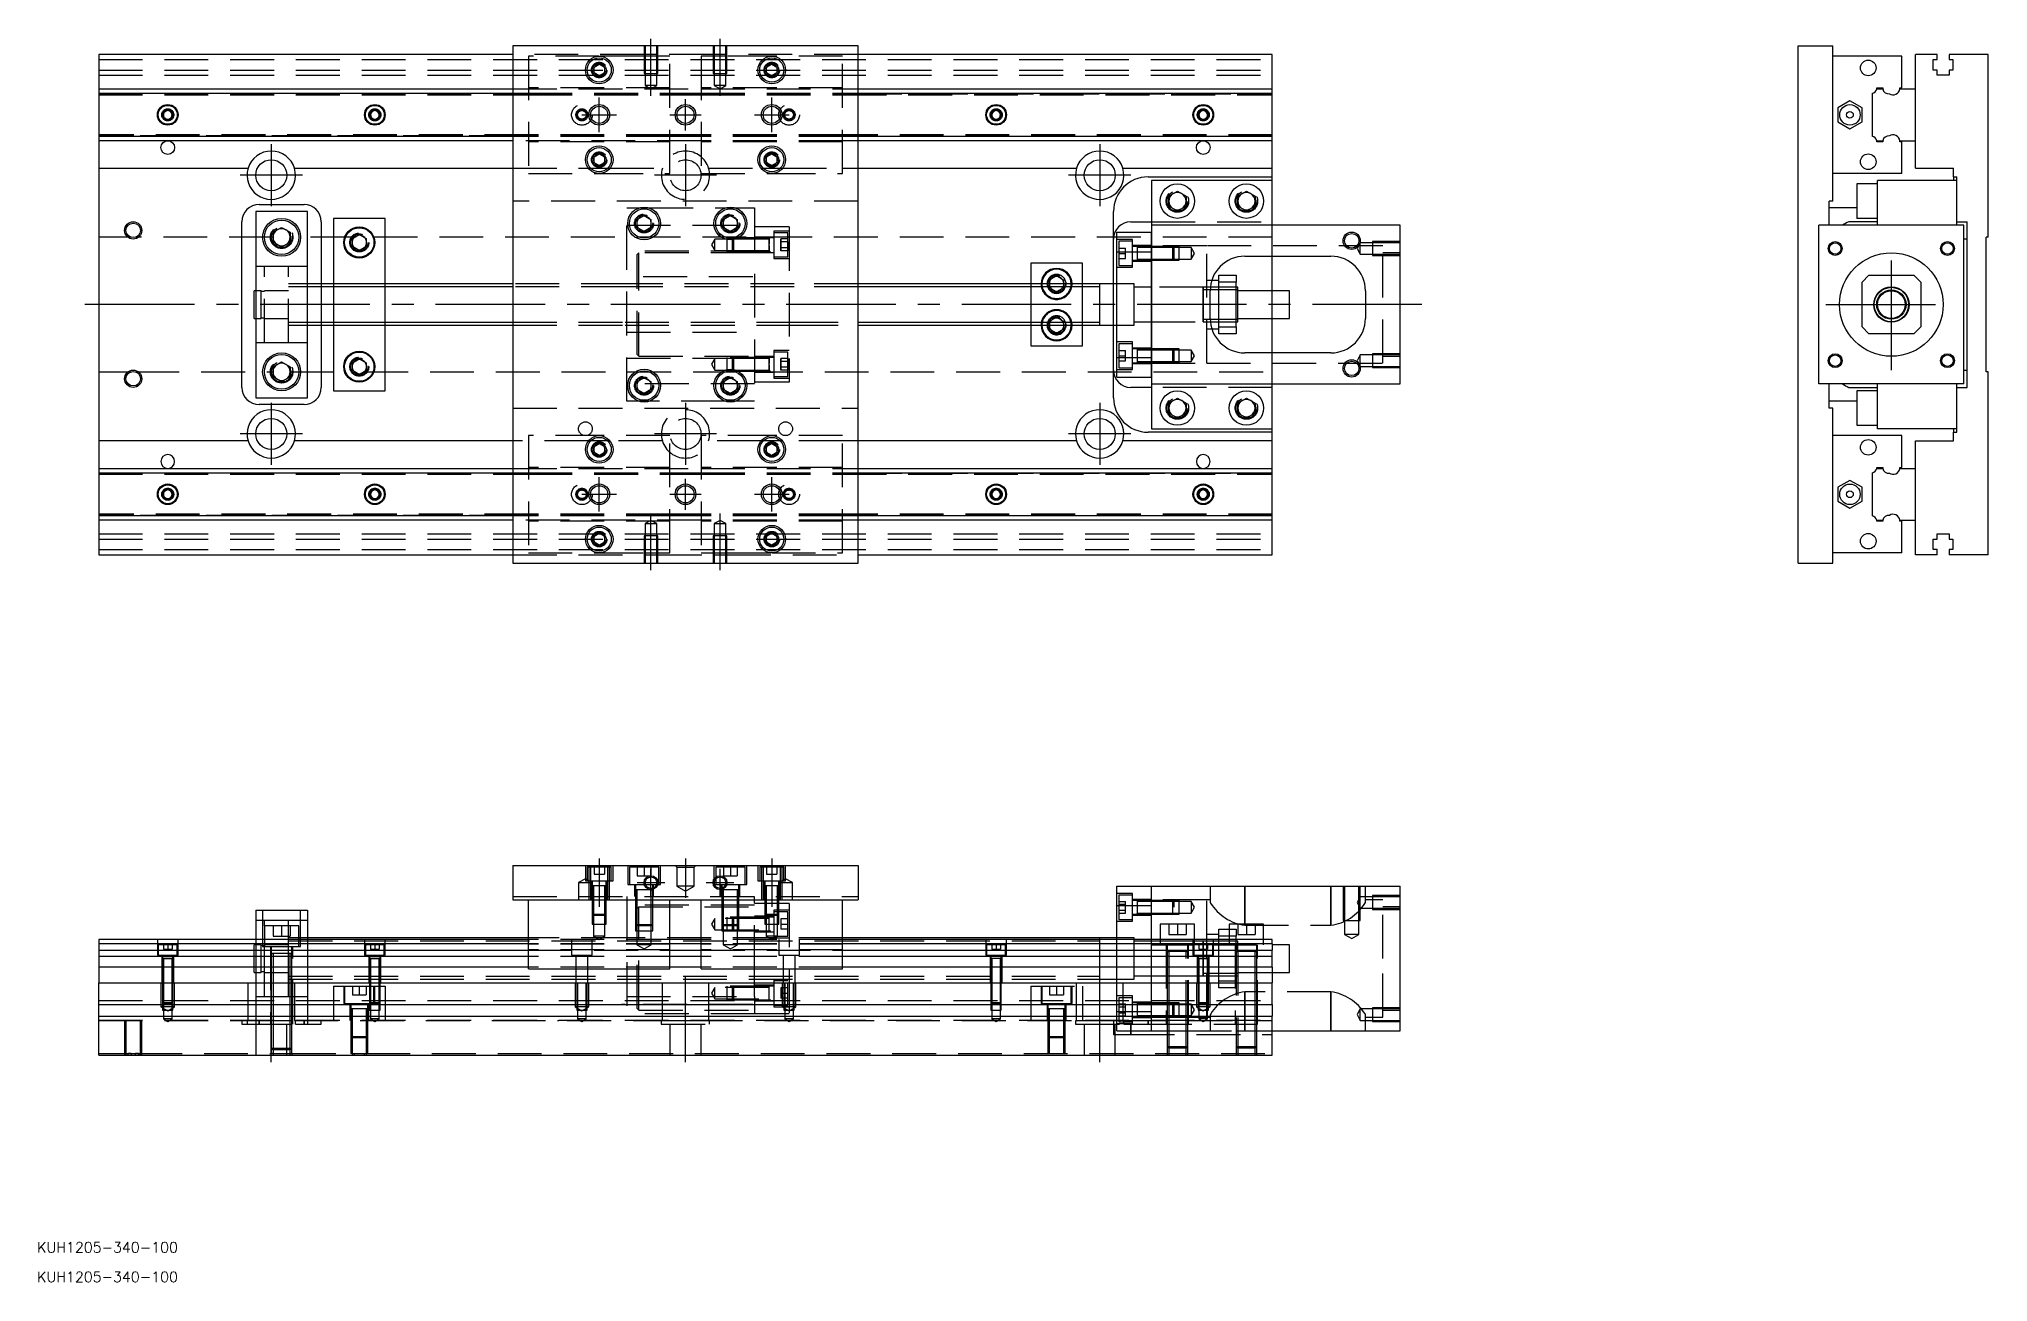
# Model space of a CAD drawing. Extents: x -17 to 547, y -283 to 77.
import ezdxf

# ---------------------------------------------------------------- set-up
doc = ezdxf.new("R2010")
doc.units = 0
doc.linetypes.add('CENTER', pattern=[50.8, 31.75, -6.35, 6.35, -6.35])
doc.linetypes.add('DASHED', pattern=[19.05, 12.7, -6.35])
doc.layers.get('0').update_dxf_attribs({"linetype": 'CONTINUOUS'})
doc.layers.add('CENTER', color=1, linetype='CENTER')
doc.styles.get("Standard").update_dxf_attribs({"font": 'txt.shx', "height": 3, "bigfont": 'bigfont.shx'})

# ---------------------------------------------------------------- blocks, each defined once
blk = doc.blocks.new('*U3')
at = {"color": 7, "linetype": 'CONTINUOUS'}
blk.add_text('KUH1205-340-100', height=3, dxfattribs=at).set_placement((-17.81, -283.36))
blk = doc.blocks.new('*U4')
at = {"color": 7, "linetype": 'CONTINUOUS'}
blk.add_text('KUH1205-340-100', height=3, dxfattribs=at).set_placement((-17.81, -274.8))

msp = doc.modelspace()

# ---------------------------------------------------------------- linework, layer by layer
at = {"color": 7, "linetype": 'CONTINUOUS'}
for p, q in [((220, 75), (120, 75)), ((120, 75), (120, -75)), ((220, -75), (220, 75)), ((492.35, -75), (492.35, 75)), ((492.35, 75), (502.35, 75)), ((502.35, 30), (502.35, 75)), ((0, 72.5), (0, 62.5)), ((120, 72.5), (0, 72.5)), ((143.5, 68.866026), (145, 69.73205)), ((143.5, 67.133974), (143.5, 68.866026)), ((145, 69.73205), (146.5, 68.866026)), ((146.5, 68.866026), (146.5, 67.133974)), ((193.5, 68.866026), (195, 69.73205)), ((193.5, 67.133974), (193.5, 68.866026)), ((195, 69.73205), (196.5, 68.866026)), ((196.5, 68.866026), (196.5, 67.133974)), ((340, 72.5), (220, 72.5)), ((340, 62.5), (340, 72.5)), ((522.35, 72), (502.35, 72)), ((522.35, 62.8), (522.35, 72)), ((526.35, 62.5), (526.35, 72.5)), ((532.65, 72.5), (526.35, 72.5)), ((531.5, 71), (532.65, 71)), ((531.5, 68), (531.5, 71)), ((532.65, 68), (531.5, 68)), ((532.65, 71), (532.65, 72.5)), ((532.65, 66.5), (532.65, 68)), ((536.05, 72.5), (536.05, 71)), ((547.35, 72.5), (536.05, 72.5)), ((536.05, 71), (537.2, 71)), ((536.05, 68), (536.05, 66.5)), ((537.2, 68), (536.05, 68)), ((537.2, 71), (537.2, 68)), ((547.35, 19.5), (547.35, 72.5)), ((0, 62.5), (120, 62.5)), ((0, 62.5), (0, 61.247728)), ((145, 66.26795), (143.5, 67.133974)), ((146.5, 67.133974), (145, 66.26795)), ((195, 66.26795), (193.5, 67.133974)), ((196.5, 67.133974), (195, 66.26795)), ((220, 62.5), (340, 62.5)), ((340, 61.247728), (340, 62.5)), ((515.102272, 62.5), (516.87668, 62.5)), ((515.147056, 62.8), (516.85, 62.8)), ((521.827372, 62.5), (526.35, 62.5)), ((521.85, 62.8), (522.35, 62.8)), ((526.35, 47.5), (526.35, 62.5)), ((526.35, 47.5), (526.35, 62.5)), ((536.05, 66.5), (532.65, 66.5)), ((0, 61.247728), (120, 61.247728)), ((0, 61.247728), (0, 48.752272)), ((220, 61.247728), (340, 61.247728)), ((340, 48.752272), (340, 61.247728)), ((503.85, 57.020726), (503.849999, 52.979274)), ((507.35, 59.041452), (503.85, 57.020726)), ((510.849999, 57.020726), (507.35, 59.041452)), ((510.849999, 52.979274), (510.849999, 57.020726)), ((513.85, 48.752272), (513.85, 61.247728)), ((18.75, 55.721688), (20, 56.443376)), ((18.75, 54.278312), (18.75, 55.721688)), ((20, 53.556624), (18.75, 54.278312)), ((20, 56.443376), (21.25, 55.721688)), ((21.25, 54.278312), (20, 53.556624)), ((21.25, 55.721688), (21.25, 54.278312)), ((78.75, 55.721688), (80, 56.443376)), ((78.75, 54.278312), (78.75, 55.721688)), ((80, 53.556624), (78.75, 54.278312)), ((80, 56.443376), (81.25, 55.721688)), ((81.25, 54.278312), (80, 53.556624)), ((81.25, 55.721688), (81.25, 54.278312)), ((258.75, 55.721688), (260, 56.443376)), ((258.75, 54.278312), (258.75, 55.721688)), ((260, 53.556624), (258.75, 54.278312)), ((260, 56.443376), (261.25, 55.721688)), ((261.25, 54.278312), (260, 53.556624)), ((261.25, 55.721688), (261.25, 54.278312)), ((318.75, 55.721688), (320, 56.443376)), ((318.75, 54.278312), (318.75, 55.721688)), ((320, 53.556624), (318.75, 54.278312)), ((320, 56.443376), (321.25, 55.721688)), ((321.25, 54.278312), (320, 53.556624)), ((321.25, 55.721688), (321.25, 54.278312)), ((503.849999, 52.979274), (507.35, 50.958548)), ((507.35, 50.958548), (510.849999, 52.979274)), ((120, 48.752272), (0, 48.752272)), ((0, 48.752272), (0, 47.5)), ((120, 47.5), (0, 47.5)), ((0, 47.5), (0, 39.5)), ((340, 48.752272), (220, 48.752272)), ((340, 47.5), (220, 47.5)), ((340, 47.5), (340, 48.752272)), ((340, 39.5), (340, 47.5)), ((515.102272, 47.5), (516.87668, 47.5)), ((516.85, 47.2), (515.147056, 47.2)), ((521.827372, 47.5), (526.35, 47.5)), ((522.35, 47.2), (521.85, 47.2)), ((522.35, 38), (522.35, 47.2)), ((526.35, 39.5), (526.35, 47.5)), ((143.5, 42.866026), (145, 43.73205)), ((143.5, 41.133974), (143.5, 42.866026)), ((145, 40.26795), (143.5, 41.133974)), ((145, 43.73205), (146.5, 42.866026)), ((146.5, 41.133974), (145, 40.26795)), ((146.5, 42.866026), (146.5, 41.133974)), ((193.5, 42.866026), (195, 43.73205)), ((193.5, 41.133974), (193.5, 42.866026)), ((195, 40.26795), (193.5, 41.133974)), ((195, 43.73205), (196.5, 42.866026)), ((196.5, 41.133974), (195, 40.26795)), ((196.5, 42.866026), (196.5, 41.133974)), ((0, 39.5), (43.291796, 39.5)), ((0, 39.5), (0, -39.5)), ((56.708204, 39.5), (120, 39.5)), ((220, 39.5), (283.291796, 39.5)), ((296.708204, 39.5), (340, 39.5)), ((304, 37), (340, 37)), ((340, 36), (305, 36)), ((305, 36), (305, 23)), ((340, 37), (340, 39.5)), ((340, 36), (340, 37)), ((340, 23), (340, 36)), ((522.35, 38), (502.35, 38)), ((509.35, 35), (509.35, 30)), ((515.35, 35), (509.35, 35)), ((538.35, 36), (515.35, 36)), ((515.35, 23), (515.35, 36)), ((526.35, 39.5), (537.35, 39.5)), ((537.35, 37), (537.35, 39.5)), ((537.35, 37), (538.35, 37)), ((537.35, 37), (537.35, 36)), ((538.35, 36), (538.35, 37)), ((538.35, 24), (538.35, 36)), ((538.35, 24), (538.35, 36)), ((46.5, 29), (59.5, 29)), ((310, 31.443376), (312.5, 32.886752)), ((310, 28.556624), (310, 31.443376)), ((312.5, 27.113248), (310, 28.556624)), ((312.5, 32.886752), (315, 31.443376)), ((315, 28.556624), (312.5, 27.113248)), ((315, 31.443376), (315, 28.556624)), ((330, 31.443376), (332.5, 32.886752)), ((330, 28.556624), (330, 31.443376)), ((332.5, 27.113248), (330, 28.556624)), ((332.5, 32.886752), (335, 31.443376)), ((335, 28.556624), (332.5, 27.113248)), ((335, 31.443376), (335, 28.556624)), ((502.35, 30), (501.35, 30)), ((501.35, 23), (501.35, 30)), ((509.35, 30), (509.35, 25)), ((41.5, -24), (41.5, 24)), ((60.5, 27), (45.5, 27)), ((45.5, 27), (45.5, -27)), ((60.5, -27), (60.5, 27)), ((64.5, 24), (64.5, 6)), ((83, 25), (68, 25)), ((68, 25), (68, 6)), ((83, 6), (83, 25)), ((156, 24.6547), (158, 25.809402)), ((156, 22.3453), (156, 24.6547)), ((158, 25.809402), (160, 24.6547)), ((160, 24.6547), (160, 22.3453)), ((181, 24.6547), (183, 25.809402)), ((181, 22.3453), (181, 24.6547)), ((183, 25.809402), (185, 24.6547)), ((185, 24.6547), (185, 22.3453)), ((294, 6), (294, 27)), ((299, 24), (305, 24)), ((305, 23), (305, 15.32971)), ((377, 23), (305, 23)), ((377, -23), (377, 23)), ((498.35, -23), (498.35, 23)), ((540.35, 23), (498.35, 23)), ((509.35, 28), (501.35, 28)), ((515.35, 24), (506.980684, 24)), ((515.35, 25), (509.35, 25)), ((538.35, 23), (538.35, 24)), ((538.35, 24), (541.35, 24)), ((540.35, -23), (540.35, 23)), ((541.35, -24), (541.35, 24)), ((50.5, 20.943376), (53, 22.386752)), ((50.5, 18.056624), (50.5, 20.943376)), ((53, 16.613248), (50.5, 18.056624)), ((53, 22.386752), (55.5, 20.943376)), ((55.5, 18.056624), (53, 16.613248)), ((55.5, 20.943376), (55.5, 18.056624)), ((73.5, 19.1547), (75.5, 20.309402)), ((73.5, 16.8453), (73.5, 19.1547)), ((75.5, 20.309402), (77.5, 19.1547)), ((77.5, 19.1547), (77.5, 16.8453)), ((158, 21.190598), (156, 22.3453)), ((160, 22.3453), (158, 21.190598)), ((183, 21.190598), (181, 22.3453)), ((185, 22.3453), (183, 21.190598)), ((295, 15.32971), (295, 21)), ((295, 21), (305, 21)), ((541.35, 19), (540.35, 19)), ((547.35, 19.5), (546.85, 19.5)), ((546.85, -19.5), (546.85, 19.5)), ((75.5, 15.690598), (73.5, 16.8453)), ((77.5, 16.8453), (75.5, 15.690598)), ((285, 12), (270, 12)), ((270, 12), (270, 6)), ((285, 6), (285, 12)), ((295, 15.32971), (305, 15.32971)), ((295, -15.32971), (295, 15.32971)), ((305, 15.32971), (305, -15.32971)), ((305, -15.32971), (305, 15.32971)), ((332, 14), (357, 14)), ((340, 4), (340, 14)), ((120, 6), (60.5, 6)), ((290, 6), (220, 6)), ((275.5, 7.1547), (277.5, 8.309402)), ((275.5, 6), (275.5, 7.1547)), ((277.5, 8.309402), (279.5, 7.1547)), ((279.5, 7.1547), (279.5, 6)), ((290, 6), (289.995, 6)), ((290, -6.000006), (290, 6.000006)), ((290, 5.125), (290, 6.000006)), ((290, -5.999164), (290, 6)), ((290.005, 6), (290, 6)), ((295, 6), (290, 6)), ((324.5, 7), (322.460608, 7)), ((324.5, 8.5), (329.5, 8.5)), ((324.5, 6.5), (324.5, 8.5)), ((329.5, 6.5), (324.5, 6.5)), ((324.5, -6.5), (324.5, 6.5)), ((329.5, 8.5), (329.5, 6.5)), ((329.5, -6.5), (329.5, 6.5)), ((512.85, 8.5), (510.85, 6.5)), ((510.85, -6.5), (510.85, 6.5)), ((512.85, 8.5), (525.85, 8.5)), ((527.85, 6.5), (525.85, 8.5)), ((527.85, 6.5), (527.85, -6.5)), ((45, 0), (45, 4)), ((45.5, 4), (45, 4)), ((290, -5.125), (290, 5.125)), ((322, -4), (322, 4)), ((324.5, 4.25), (322.003126, 4.25)), ((329.5, 4.25), (324.5, 4.25)), ((330, 5), (329.5, 5)), ((330, 4.25), (329.5, 4.25)), ((330, 0), (330, 5)), ((345, 4), (330, 4)), ((345, 0), (345, 4)), ((367, 4), (367, -4)), ((45, -4), (45, 0)), ((45, -4), (45.5, -4)), ((290, -6.000006), (290, -5.125)), ((322.003126, -4.25), (324.5, -4.25)), ((324.5, -4.25), (329.5, -4.25)), ((329.5, -4.25), (330, -4.25)), ((329.5, -5), (330, -5)), ((330, -5), (330, 0)), ((330, -4), (345, -4)), ((340, -14), (340, -4)), ((345, -4), (345, 0)), ((60.5, -6), (120, -6)), ((64.5, -6), (64.5, -24)), ((68, -6), (68, -25)), ((83, -25), (83, -6)), ((220, -6), (290, -6)), ((270, -6), (270, -12)), ((275.5, -7.1547), (275.5, -6)), ((277.5, -8.309402), (275.5, -7.1547)), ((279.5, -7.1547), (277.5, -8.309402)), ((279.5, -6), (279.5, -7.1547)), ((285, -12), (285, -6)), ((289.995, -6), (290, -6)), ((290, -6), (290, -5.999164)), ((290, -6), (290.005, -6)), ((290, -6), (295, -6)), ((294, -27), (294, -6)), ((322.460608, -7), (324.5, -7)), ((324.5, -6.5), (329.5, -6.5)), ((324.5, -8.5), (324.5, -6.5)), ((329.5, -8.5), (324.5, -8.5)), ((329.5, -6.5), (329.5, -8.5)), ((510.85, -6.5), (512.85, -8.5)), ((525.85, -8.5), (512.85, -8.5)), ((525.85, -8.5), (527.85, -6.5)), ((50.5, -18.056624), (53, -16.613248)), ((53, -16.613248), (55.5, -18.056624)), ((73.5, -16.8453), (75.5, -15.690598)), ((73.5, -19.1547), (73.5, -16.8453)), ((75.5, -15.690598), (77.5, -16.8453)), ((77.5, -16.8453), (77.5, -19.1547)), ((270, -12), (285, -12)), ((295, -15.32971), (305, -15.32971)), ((295, -21), (295, -15.32971)), ((305, -15.32971), (305, -23)), ((357, -14), (332, -14)), ((50.5, -20.943376), (50.5, -18.056624)), ((53, -22.386752), (50.5, -20.943376)), ((55.5, -20.943376), (53, -22.386752)), ((55.5, -18.056624), (55.5, -20.943376)), ((75.5, -20.309402), (73.5, -19.1547)), ((77.5, -19.1547), (75.5, -20.309402)), ((156, -22.3453), (158, -21.190598)), ((156, -24.6547), (156, -22.3453)), ((158, -21.190598), (160, -22.3453)), ((160, -22.3453), (160, -24.6547)), ((181, -22.3453), (183, -21.190598)), ((181, -24.6547), (181, -22.3453)), ((183, -21.190598), (185, -22.3453)), ((185, -22.3453), (185, -24.6547)), ((295, -21), (305, -21)), ((540.35, -19), (541.35, -19)), ((547.35, -19.5), (546.85, -19.5)), ((547.35, -72.5), (547.35, -19.5)), ((45.5, -27), (60.5, -27)), ((68, -25), (83, -25)), ((158, -25.809402), (156, -24.6547)), ((160, -24.6547), (158, -25.809402)), ((183, -25.809402), (181, -24.6547)), ((185, -24.6547), (183, -25.809402)), ((305, -24), (299, -24)), ((305, -23), (377, -23)), ((305, -23), (305, -36)), ((310, -28.556624), (312.5, -27.113248)), ((312.5, -27.113248), (315, -28.556624)), ((330, -28.556624), (332.5, -27.113248)), ((332.5, -27.113248), (335, -28.556624)), ((340, -36), (340, -23)), ((540.35, -23), (498.35, -23)), ((501.35, -30), (501.35, -23)), ((509.35, -28), (501.35, -28)), ((506.980684, -24), (515.35, -24)), ((509.35, -25), (509.35, -30)), ((515.35, -25), (509.35, -25)), ((515.35, -36), (515.35, -23)), ((538.35, -24), (538.35, -23)), ((538.35, -36), (538.35, -24)), ((538.35, -36), (538.35, -24)), ((538.35, -24), (541.35, -24)), ((59.5, -29), (46.5, -29)), ((310, -31.443376), (310, -28.556624)), ((312.5, -32.886752), (310, -31.443376)), ((315, -31.443376), (312.5, -32.886752)), ((315, -28.556624), (315, -31.443376)), ((330, -31.443376), (330, -28.556624)), ((332.5, -32.886752), (330, -31.443376)), ((335, -31.443376), (332.5, -32.886752)), ((335, -28.556624), (335, -31.443376)), ((502.35, -30), (501.35, -30)), ((502.35, -75), (502.35, -30)), ((509.35, -30), (509.35, -35)), ((43.291796, -39.5), (0, -39.5)), ((0, -39.5), (0, -47.5)), ((120, -39.5), (56.708204, -39.5)), ((283.291796, -39.5), (220, -39.5)), ((340, -39.5), (296.708204, -39.5)), ((340, -37), (304, -37)), ((305, -36), (340, -36)), ((340, -37), (340, -36)), ((340, -39.5), (340, -37)), ((340, -47.5), (340, -39.5)), ((522.35, -38), (502.35, -38)), ((509.35, -35), (515.35, -35)), ((538.35, -36), (515.35, -36)), ((522.35, -47.2), (522.35, -38)), ((526.35, -47.5), (526.35, -39.5)), ((526.35, -39.5), (537.35, -39.5)), ((537.35, -36), (537.35, -37)), ((537.35, -37), (538.35, -37)), ((537.35, -39.5), (537.35, -37)), ((538.35, -37), (538.35, -36)), ((143.5, -41.133974), (145, -40.26795)), ((143.5, -42.866026), (143.5, -41.133974)), ((145, -43.73205), (143.5, -42.866026)), ((145, -40.26795), (146.5, -41.133974)), ((146.5, -42.866026), (145, -43.73205)), ((146.5, -41.133974), (146.5, -42.866026)), ((193.5, -41.133974), (195, -40.26795)), ((193.5, -42.866026), (193.5, -41.133974)), ((195, -43.73205), (193.5, -42.866026)), ((195, -40.26795), (196.5, -41.133974)), ((196.5, -42.866026), (195, -43.73205)), ((196.5, -41.133974), (196.5, -42.866026)), ((0, -47.5), (120, -47.5)), ((0, -47.5), (0, -48.752272)), ((0, -48.752272), (120, -48.752272)), ((0, -48.752272), (0, -61.247728)), ((220, -47.5), (340, -47.5)), ((220, -48.752272), (340, -48.752272)), ((340, -48.752272), (340, -47.5)), ((340, -61.247728), (340, -48.752272)), ((513.85, -61.247728), (513.85, -48.752272)), ((515.102272, -47.5), (516.87668, -47.5)), ((515.147056, -47.2), (516.85, -47.2)), ((521.827372, -47.5), (526.35, -47.5)), ((521.85, -47.2), (522.35, -47.2)), ((526.35, -62.5), (526.35, -47.5)), ((526.35, -62.5), (526.35, -47.5)), ((18.75, -54.278312), (20, -53.556624)), ((18.75, -55.721688), (18.75, -54.278312)), ((20, -56.443376), (18.75, -55.721688)), ((20, -53.556624), (21.25, -54.278312)), ((21.25, -55.721688), (20, -56.443376)), ((21.25, -54.278312), (21.25, -55.721688)), ((78.75, -54.278312), (80, -53.556624)), ((78.75, -55.721688), (78.75, -54.278312)), ((80, -56.443376), (78.75, -55.721688)), ((80, -53.556624), (81.25, -54.278312)), ((81.25, -55.721688), (80, -56.443376)), ((81.25, -54.278312), (81.25, -55.721688)), ((258.75, -54.278312), (260, -53.556624)), ((258.75, -55.721688), (258.75, -54.278312)), ((260, -56.443376), (258.75, -55.721688)), ((260, -53.556624), (261.25, -54.278312)), ((261.25, -55.721688), (260, -56.443376)), ((261.25, -54.278312), (261.25, -55.721688)), ((318.75, -54.278312), (320, -53.556624)), ((318.75, -55.721688), (318.75, -54.278312)), ((320, -56.443376), (318.75, -55.721688)), ((320, -53.556624), (321.25, -54.278312)), ((321.25, -55.721688), (320, -56.443376)), ((321.25, -54.278312), (321.25, -55.721688)), ((503.85, -52.979274), (503.849999, -57.020726)), ((507.35, -50.958548), (503.85, -52.979274)), ((510.849999, -52.979274), (507.35, -50.958548)), ((510.849999, -57.020726), (510.849999, -52.979274)), ((0, -61.247728), (0, -62.5)), ((120, -61.247728), (0, -61.247728)), ((340, -61.247728), (220, -61.247728)), ((340, -62.5), (340, -61.247728)), ((503.849999, -57.020726), (507.35, -59.041452)), ((507.35, -59.041452), (510.849999, -57.020726)), ((120, -62.5), (0, -62.5)), ((0, -62.5), (0, -72.5)), ((143.5, -67.133974), (145, -66.26795)), ((143.5, -68.866026), (143.5, -67.133974)), ((145, -66.26795), (146.5, -67.133974)), ((146.5, -67.133974), (146.5, -68.866026)), ((193.5, -67.133974), (195, -66.26795)), ((193.5, -68.866026), (193.5, -67.133974)), ((195, -66.26795), (196.5, -67.133974)), ((196.5, -67.133974), (196.5, -68.866026)), ((340, -62.5), (220, -62.5)), ((340, -72.5), (340, -62.5)), ((515.102272, -62.5), (516.87668, -62.5)), ((516.85, -62.8), (515.147056, -62.8)), ((521.827372, -62.5), (526.35, -62.5)), ((522.35, -62.8), (521.85, -62.8)), ((522.35, -72), (522.35, -62.8)), ((526.35, -72.5), (526.35, -62.5)), ((532.65, -66.5), (536.05, -66.5)), ((532.65, -68), (532.65, -66.5)), ((536.05, -66.5), (536.05, -68)), ((0, -72.5), (120, -72.5)), ((145, -69.73205), (143.5, -68.866026)), ((146.5, -68.866026), (145, -69.73205)), ((195, -69.73205), (193.5, -68.866026)), ((196.5, -68.866026), (195, -69.73205)), ((220, -72.5), (340, -72.5)), ((522.35, -72), (502.35, -72)), ((532.65, -72.5), (526.35, -72.5)), ((531.5, -68), (532.65, -68)), ((531.5, -71), (531.5, -68)), ((532.65, -71), (531.5, -71)), ((532.65, -72.5), (532.65, -71)), ((536.05, -68), (537.2, -68)), ((536.05, -71), (536.05, -72.5)), ((537.2, -71), (536.05, -71)), ((547.35, -72.5), (536.05, -72.5)), ((537.2, -68), (537.2, -71)), ((120, -75), (220, -75)), ((492.35, -75), (502.35, -75)), ((120, -162.58), (220, -162.58)), ((120, -162.58), (120, -172.58)), ((220, -162.58), (220, -172.58)), ((197.000006, -168.48), (192.999994, -168.48)), ((197.000006, -168.48), (192.999994, -168.48)), ((197.000006, -168.48), (192.999994, -168.48)), ((295, -174.25029), (295, -168.58)), ((295, -168.58), (305, -168.58)), ((305, -168.58), (377, -168.58)), ((305, -184.08), (305, -168.58)), ((377, -210.58), (377, -168.58)), ((120, -172.58), (220, -172.58)), ((124.5, -192.58), (124.5, -172.58)), ((165.5, -192.58), (165.5, -172.58)), ((174.5, -192.58), (174.5, -172.58)), ((215.5, -192.58), (215.5, -172.58)), ((295, -184.08), (295, -174.25029)), ((295, -174.25029), (305, -174.25029)), ((300.9, -172.730752), (300.9, -176.730762)), ((300.9, -174.730758), (300.9, -176.730762)), ((45.5, -175.58), (45.5, -184.08)), ((45.5, -175.58), (60.5, -175.58)), ((60.5, -175.58), (60.5, -184.08)), ((300.9, -176.380758), (300.9, -176.730762)), ((317.5, -179.58), (307.5, -179.58)), ((307.5, -179.58), (307.5, -184.08)), ((317.5, -184.08), (317.5, -179.58)), ((337.5, -179.58), (327.5, -179.58)), ((327.5, -179.58), (327.5, -184.08)), ((337.5, -184.08), (337.5, -179.58)), ((0, -184.08), (0, -185.332272)), ((124.5, -184.08), (0, -184.08)), ((124.5, -185.332272), (0, -185.332272)), ((0, -185.332272), (0, -187.10668)), ((124.5, -183.58), (60.5, -183.58)), ((174.5, -184.08), (165.5, -184.08)), ((174.5, -185.332272), (165.5, -185.332272)), ((290, -183.58), (215.5, -183.58)), ((340, -184.08), (215.5, -184.08)), ((340, -185.332272), (215.5, -185.332272)), ((290, -183.58), (289.995, -183.58)), ((290, -184.08), (290, -183.579994)), ((290.005, -183.58), (290, -183.58)), ((295, -183.58), (290, -183.58)), ((290, -189.379946), (290, -184.08)), ((320, -189.58), (320, -184.579994)), ((320, -194.580006), (320, -184.579994)), ((320, -185.33), (320, -185.58)), ((321, -185.33), (320, -185.33)), ((324.5, -185.33), (321, -185.33)), ((327.5, -185.33), (324.5, -185.33)), ((329.5, -185.33), (327.5, -185.33)), ((340, -185.332272), (340, -184.08)), ((340, -185.332272), (340, -187.10668)), ((0, -187.10668), (124.5, -187.10668)), ((0, -187.10668), (0, -189.003076)), ((124.5, -189.003076), (0, -189.003076)), ((0, -189.003076), (0, -192.057372)), ((165.5, -187.10668), (174.5, -187.10668)), ((174.5, -189.003076), (165.5, -189.003076)), ((215.5, -187.10668), (340, -187.10668)), ((340, -189.003076), (215.5, -189.003076)), ((290, -195.580006), (290, -189.379946)), ((320, -186.88), (320, -188.58)), ((340, -189.003076), (340, -187.10668)), ((340, -192.057372), (340, -189.003076)), ((124.5, -192.057372), (0, -192.057372)), ((0, -192.057372), (0, -196.58)), ((0, -196.58), (340, -196.58)), ((0, -202.88), (0, -196.58)), ((124.5, -192.58), (165.5, -192.58)), ((174.5, -192.057372), (165.5, -192.057372)), ((174.5, -192.58), (215.5, -192.58)), ((340, -192.057372), (215.5, -192.057372)), ((321.5, -193.83), (324.5, -193.83)), ((324.5, -193.83), (329.5, -193.83)), ((340, -192.057372), (340, -196.58)), ((340, -202.88), (340, -196.58)), ((0, -202.88), (340, -202.88)), ((0, -206.28), (0, -202.88)), ((340, -202.88), (340, -206.28)), ((0, -217.58), (0, -206.28)), ((0, -206.28), (340, -206.28)), ((280.000006, -204.18), (274.999994, -204.18)), ((280.000006, -204.18), (274.999994, -204.18)), ((280.000006, -204.18), (274.999994, -204.18)), ((330, -208.58), (330, -215.58)), ((335, -215.58), (335, -208.58)), ((340, -217.58), (340, -206.28)), ((340, -210.58), (377, -210.58)), ((0, -217.58), (340, -217.58))]:
    msp.add_line(p, q, dxfattribs=at)
at = {"color": 3, "linetype": 'DASHED'}
for p, q in [((158.000006, 75), (158.000006, 67)), ((158.35, 75), (158.35, 67)), ((161.65, 67), (161.65, 75)), ((161.999994, 67), (161.999994, 75)), ((178.000006, 75), (178.000006, 67)), ((178.35, 75), (178.35, 67)), ((181.65, 67), (181.65, 75)), ((181.999994, 67), (181.999994, 75)), ((0, 71), (340, 71)), ((0, 68), (340, 68)), ((158.000006, 72.5), (120, 72.5)), ((145, 72), (124.5, 72)), ((124.5, 72), (124.5, 38)), ((158.000006, 72), (145, 72)), ((146.973226, 68.326156), (147, 68)), ((161.999994, 72.5), (158.000006, 72.5)), ((161.999994, 72), (158.000006, 72)), ((178.000006, 72.5), (161.999994, 72.5)), ((165.5, 72), (161.999994, 72)), ((165.5, 38), (165.5, 72)), ((174.5, 72), (174.5, 38)), ((178.000006, 72), (174.5, 72)), ((181.999994, 72.5), (178.000006, 72.5)), ((181.999994, 72), (178.000006, 72)), ((220, 72.5), (181.999994, 72.5)), ((195, 72), (181.999994, 72)), ((215.5, 72), (195, 72)), ((196.973226, 68.326156), (197, 68)), ((215.5, 38), (215.5, 72)), ((0, 66.5), (340, 66.5)), ((120, 62.5), (174.5, 62.5)), ((165.5, 62.8), (124.5, 62.8)), ((158.000006, 67), (161.999994, 67)), ((158.35, 67), (158.35, 63.5)), ((161.65, 63.5), (158.35, 63.5)), ((158.35, 63.5), (160, 62.547372)), ((160, 62.547372), (161.65, 63.5)), ((161.65, 63.5), (161.65, 67)), ((215.5, 62.8), (174.5, 62.8)), ((174.5, 62.5), (215.5, 62.5)), ((178.000006, 67), (181.999994, 67)), ((178.35, 67), (178.35, 63.5)), ((181.65, 63.5), (178.35, 63.5)), ((178.35, 63.5), (180, 62.547372)), ((180, 62.547372), (181.65, 63.5)), ((181.65, 63.5), (181.65, 67)), ((215.5, 62.5), (220, 62.5)), ((0, 61.1147), (120, 61.1147)), ((0, 61.1), (124.5, 61.1)), ((0, 60.8), (124.5, 60.8)), ((120, 61.247728), (124.5, 61.247728)), ((120, 61.1147), (124.5, 61.1147)), ((124.5, 61.247728), (165.5, 61.247728)), ((124.5, 61.1147), (165.5, 61.1147)), ((124.5, 61.1), (165.5, 61.1)), ((124.5, 61.1), (165.5, 61.1)), ((124.5, 60.8), (165.5, 60.8)), ((124.5, 60.8), (165.5, 60.8)), ((165.5, 61.247728), (174.5, 61.247728)), ((165.5, 61.1147), (174.5, 61.1147)), ((165.5, 61.1), (174.5, 61.1)), ((165.5, 60.8), (174.5, 60.8)), ((174.5, 61.247728), (215.5, 61.247728)), ((174.5, 61.1147), (215.5, 61.1147)), ((174.5, 61.1), (215.5, 61.1)), ((174.5, 60.8), (215.5, 60.8)), ((215.5, 61.247728), (220, 61.247728)), ((215.5, 61.1147), (220, 61.1147)), ((215.5, 61.1), (340, 61.1)), ((215.5, 60.8), (340, 60.8)), ((220, 61.1147), (340, 61.1147)), ((21.477374, 55.25955), (21.5, 55)), ((78.5, 55), (78.52041, 55.24661)), ((258.5, 55), (258.52041, 55.24661)), ((321.477374, 55.25955), (321.5, 55)), ((124.5, 49.2), (0, 49.2)), ((124.5, 48.9), (0, 48.9)), ((120, 48.8853), (0, 48.8853)), ((124.5, 48.8853), (120, 48.8853)), ((124.5, 48.752272), (120, 48.752272)), ((174.5, 47.5), (120, 47.5)), ((165.5, 49.2), (124.5, 49.2)), ((165.5, 48.9), (124.5, 48.9)), ((165.5, 48.8853), (124.5, 48.8853)), ((165.5, 48.752272), (124.5, 48.752272)), ((165.5, 47.2), (124.5, 47.2)), ((174.5, 49.2), (165.5, 49.2)), ((174.5, 48.9), (165.5, 48.9)), ((174.5, 48.8853), (165.5, 48.8853)), ((174.5, 48.752272), (165.5, 48.752272)), ((215.5, 49.2), (174.5, 49.2)), ((215.5, 48.9), (174.5, 48.9)), ((215.5, 48.8853), (174.5, 48.8853)), ((215.5, 48.752272), (174.5, 48.752272)), ((215.5, 47.5), (174.5, 47.5)), ((215.5, 47.2), (174.5, 47.2)), ((340, 49.2), (215.5, 49.2)), ((340, 48.9), (215.5, 48.9)), ((220, 48.8853), (215.5, 48.8853)), ((220, 48.752272), (215.5, 48.752272)), ((220, 47.5), (215.5, 47.5)), ((340, 48.8853), (220, 48.8853)), ((143, 42), (143.030168, 42.346066)), ((196.973226, 42.326156), (197, 42)), ((120, 39.5), (141.877502, 39.5)), ((124.5, 38), (145, 38)), ((141.877502, 39.5), (142.55051, 39.5)), ((142.55051, 39.5), (147.44949, 39.5)), ((145, 38), (165.5, 38)), ((147.44949, 39.5), (148.122498, 39.5)), ((148.122498, 39.5), (163.291796, 39.5)), ((174.5, 38), (195, 38)), ((176.708204, 39.5), (191.877502, 39.5)), ((191.877502, 39.5), (192.55051, 39.5)), ((192.55051, 39.5), (197.44949, 39.5)), ((195, 38), (215.5, 38)), ((197.44949, 39.5), (198.122498, 39.5)), ((198.122498, 39.5), (215.5, 39.5)), ((215.5, 39.5), (220, 39.5)), ((220, 30), (120, 30)), ((309.5, 30), (309.520026, 30.346056)), ((335.477798, 30.364306), (335.5, 30)), ((153, 28), (156.47931, 28)), ((153, -28), (153, 28)), ((153, 23), (190, 23)), ((156.47931, 28), (159.52069, 28)), ((159.52069, 28), (181.47931, 28)), ((160.483582, 23.786038), (160.5, 23.5)), ((181.47931, 28), (184.52069, 28)), ((184.52069, 28), (190, 28)), ((185.483582, 23.786038), (185.5, 23.5)), ((190, 28), (190, -28)), ((305, 24), (340, 24)), ((340, 14), (340, 23)), ((9.359688, 19.5), (0, 19.5)), ((50.5, 19.5), (10.640312, 19.5)), ((74.030306, 19.5), (55.5, 19.5)), ((55.977798, 19.864306), (56, 19.5)), ((73, 18), (73.012884, 18.253488)), ((340, 19.5), (76.969694, 19.5)), ((178.5, 18.970508), (177.547372, 17.320508)), ((177.547372, 17.320508), (178.5, 15.670508)), ((178.5, 15.670508), (178.5, 18.970508)), ((182, 18.970508), (178.5, 18.970508)), ((180.033, 20.25352), (179.6, 19.82052)), ((182, 19.320508), (182, 15.320512)), ((195.6, 19.320508), (182, 19.320508)), ((183.59998, 18.970508), (182, 18.970508)), ((183.95, 19.320508), (183.6, 18.970508)), ((183.6, 15.670508), (183.6, 18.970508)), ((190, 18.970508), (183.6, 18.970508)), ((183.95, 19.320508), (183.95, 15.320508)), ((200, 22.5), (190, 22.5)), ((195.6, 19.570508), (190, 19.570508)), ((194.2, 18.970508), (190.00002, 18.970508)), ((194.2, 19.317772), (194.2, 19.320512)), ((194.2, 19.317772), (194.2, 19.320512)), ((194.2, 17.558724), (194.2, 19.320512)), ((194.2, 17.546922), (194.2, 19.320512)), ((194.2, 19.320508), (194.2, 18.735832)), ((194.2, 19.316952), (194.2, 19.320508)), ((194.2, 19.320508), (194.2, 18.735832)), ((194.2, 17.558724), (194.2, 19.317772)), ((194.2, 17.546922), (194.2, 19.317772)), ((194.2, 18.735834), (194.2, 19.316952)), ((194.2, 18.602798), (194.2, 18.970508)), ((194.2, 18.602798), (194.2, 18.970508)), ((194.2, 15.905184), (194.2, 18.735834)), ((194.2, 18.735832), (194.2, 17.565218)), ((194.2, 16.038218), (194.2, 18.602798)), ((194.2, 17.453552), (194.2, 18.602798)), ((194.2, 15.905446), (194.2, 17.460554)), ((194.2, 15.320502), (194.2, 17.460554)), ((194.2, 15.320502), (194.2, 17.180462)), ((194.2, 17.101092), (194.2, 15.90545)), ((195.6, 21.320508), (195.6, 13.320508)), ((200, 21.320508), (195.6, 21.320508)), ((199.6, 20.820508), (195.6, 20.820508)), ((197.6, 18.186534), (197.6, 19.052558)), ((197.6, 19.052558), (197.6, 18.186534)), ((199.6, 19.052558), (197.6, 19.052558)), ((199.6, 18.186534), (197.6, 18.186534)), ((197.6, 16.454482), (197.6, 18.186534)), ((197.6, 18.186534), (197.6, 16.454482)), ((199.6, 17.320508), (199.6, 20.820508)), ((199.6, 13.820508), (199.6, 20.820508)), ((199.6, 16.454482), (199.6, 18.186534)), ((199.6, 18.186534), (199.6, 16.454482)), ((199.6, 13.820508), (199.6, 17.320508)), ((200, 22.5), (200, -22.5)), ((299.5, 18.849242), (295, 18.849242)), ((295.5, 18.349242), (295.5, 11.349242)), ((299.5, 18.349242), (295.5, 18.349242)), ((299.5, 10.849242), (299.5, 18.849242)), ((305, 17.099242), (299.5, 17.099242)), ((305, 15.32971), (305, 21)), ((321, 17), (305, 17)), ((321, -17), (321, 17)), ((372, 17), (321, 17)), ((365.5, 17.913456), (364.547372, 16.263456)), ((365.5, 14.613456), (365.5, 17.913456)), ((369, 17.913456), (365.5, 17.913456)), ((369, 18.26345), (369, 14.26346)), ((377, 18.26345), (369, 18.26345)), ((377, 17.913456), (369, 17.913456)), ((372, -17), (372, 17)), ((190, 15.5), (153, 15.5)), ((156.5, 15), (156, 14.5)), ((156, -14.5), (156, 14.5)), ((156.5, -15), (156.5, 15)), ((190, 15), (156.5, 15)), ((178.5, 15.670508), (182, 15.670508)), ((182, 15.670508), (183.59998, 15.670508)), ((182, 15.320512), (195.6, 15.320512)), ((183.6, 15.670508), (184.430456, 15.670508)), ((183.6, 15.670508), (183.95, 15.320508)), ((184.430456, 15.670508), (190, 15.670508)), ((190, 15.070508), (195.6, 15.070508)), ((190.00002, 15.670508), (194.2, 15.670508)), ((194.2, 15.670508), (194.2, 16.038218)), ((194.2, 15.670508), (194.2, 16.038218)), ((194.2, 15.90545), (194.2, 15.320508)), ((194.2, 15.323244), (194.2, 15.905446)), ((194.2, 15.320508), (194.2, 15.905184)), ((195.6, 13.820508), (199.6, 13.820508)), ((195.6, 13.320508), (200, 13.320508)), ((199.6, 16.454482), (197.6, 16.454482)), ((197.6, 15.588458), (197.6, 16.454482)), ((197.6, 16.454482), (197.6, 15.588458)), ((199.6, 15.588458), (197.6, 15.588458)), ((199.6, 15.588458), (199.6, 16.454482)), ((199.6, 16.454482), (199.6, 15.588458)), ((295.5, 16.349242), (297.5, 16.349242)), ((295.5, 14.849242), (297.5, 14.849242)), ((295.5, 13.349242), (297.5, 13.349242)), ((295.5, 11.349242), (299.5, 11.349242)), ((297.5, 14.849242), (297.5, 16.349242)), ((297.5, 13.349242), (297.5, 14.849242)), ((300.9, 16.849242), (299.5, 16.849242)), ((299.5, 12.849242), (300.9, 12.849242)), ((299.5, 12.599242), (305, 12.599242)), ((300.9, 16.849242), (300.895, 16.849242)), ((300.895, 12.849242), (300.9, 12.849242)), ((300.9, 16.849248), (300.9, 12.849238)), ((300.9, 16.849248), (300.9, 12.849238)), ((300.9, 16.849242), (300.9, 16.63278)), ((300.905, 16.849242), (300.9, 16.849242)), ((305, 16.849242), (300.9, 16.849242)), ((300.9, 16.63278), (300.9, 13.065704)), ((305, 16.499242), (300.9, 16.499242)), ((300.9, 13.199242), (305, 13.199242)), ((300.9, 13.065704), (300.9, 12.849242)), ((300.9, 12.849242), (300.905, 12.849242)), ((300.9, 12.849242), (305, 12.849242)), ((311.15, 16.849242), (305, 16.849242)), ((311.15, 16.849238), (305, 16.849238)), ((311.5, 16.499242), (305, 16.499242)), ((305, 13.199242), (311.5, 13.199242)), ((305, 12.849248), (311.15, 12.849248)), ((305, 12.849242), (311.15, 12.849242)), ((311.15, 12.849242), (311.15, 16.849242)), ((311.5, 16.499242), (311.15, 16.849242)), ((313, 16.849238), (311.15, 16.849238)), ((311.15, 12.849242), (311.5, 13.199242)), ((311.15, 12.849248), (313, 12.849248)), ((311.5, 16.499242), (311.5, 13.199242)), ((313, 16.499242), (311.5, 16.499242)), ((311.5, 13.199242), (313, 13.199242)), ((313, 12.849248), (313, 16.849238)), ((316.5, 16.499242), (313, 16.499242)), ((313, 13.199242), (316.5, 13.199242)), ((316.5, 16.499242), (316.5, 13.199242)), ((317.452628, 14.849242), (316.5, 16.499242)), ((316.5, 13.199242), (317.452628, 14.849242)), ((364.547372, 16.263456), (365.5, 14.613456)), ((365.5, 14.613456), (369, 14.613456)), ((369, 14.613456), (377, 14.613456)), ((369, 14.26346), (377, 14.26346)), ((377, 15), (372, 15)), ((48, 11), (45.5, 11)), ((48, -11), (48, 11)), ((55, 11), (48, 11)), ((55, -11), (55, 11)), ((60.5, 11), (55, 11)), ((60.5, 6), (55, 6)), ((64.5, 6), (64.5, 5.125)), ((68, 6), (68, 5.125)), ((83, 5.125), (83, 6)), ((152.5, 6), (120, 6)), ((201.5, 6), (152.5, 6)), ((189.5, 8), (153, 8)), ((220, 6), (201.5, 6)), ((270, 6), (270, 5.125)), ((275.5, 5.125), (275.5, 6)), ((279.5, 6), (279.5, 5.125)), ((279.983582, 6.286038), (280, 6)), ((285, 5.125), (285, 6)), ((294, -6), (294, 6)), ((295, 10.849242), (299.5, 10.849242)), ((300, 6), (295, 6)), ((300, 0), (300, 6)), ((322.460608, 7), (321, 7)), ((47.1, 4), (45.5, 4)), ((47.1, 0), (47.1, 4)), ((48, 3.8), (47.1, 3.8)), ((55, 4), (48, 4)), ((60.5, 5.125), (55, 5.125)), ((64.5, 5.125), (64.5, -5.125)), ((68, 5.125), (68, -5.125)), ((83, -5.125), (83, 5.125)), ((152.5, 5.125), (120, 5.125)), ((201.5, 5.125), (152.5, 5.125)), ((220, 5.125), (201.5, 5.125)), ((270, 5.125), (270, -5.125)), ((275.5, 4.8453), (275.5, 5.125)), ((277.5, 3.690598), (275.5, 4.8453)), ((279.5, 4.8453), (277.5, 3.690598)), ((279.5, 5.125), (279.5, 4.8453)), ((285, -5.125), (285, 5.125)), ((305, 5), (300, 5)), ((320.005, 5), (305, 5)), ((321, 5), (319.995, 5)), ((320, -5.000006), (320, 5.000006)), ((320, 4.25), (320, 5.000006)), ((320, 4.43509), (320, 5)), ((320, 5), (320, 4.435078)), ((320, 4.435078), (320, -4.435962)), ((320, 4.25), (320, -4.25)), ((321, 4.25), (320, 4.25)), ((322.050126, 5), (321, 5)), ((322.003126, 4.25), (321, 4.25)), ((324.5, 5), (322.050126, 5)), ((329.5, 5), (324.5, 5)), ((340, -4), (340, 4)), ((45.5, -4), (47.1, -4)), ((47.1, -4), (47.1, 0)), ((47.1, -3.8), (48, -3.8)), ((48, -4), (55, -4)), ((55, -5.125), (60.5, -5.125)), ((64.5, -5.125), (64.5, -6)), ((68, -5.125), (68, -6)), ((83, -6), (83, -5.125)), ((120, -5.125), (152.5, -5.125)), ((152.5, -5.125), (201.5, -5.125)), ((201.5, -5.125), (220, -5.125)), ((270, -5.125), (270, -6)), ((275.5, -4.8453), (277.5, -3.690598)), ((275.5, -5.125), (275.5, -4.8453)), ((275.5, -6), (275.5, -5.125)), ((277.5, -3.690598), (279.5, -4.8453)), ((279.5, -4.8453), (279.5, -5.125)), ((279.5, -5.125), (279.5, -6)), ((285, -6), (285, -5.125)), ((300, -6), (300, 0)), ((300, -5), (305, -5)), ((305, -5), (320.005, -5)), ((319.995, -5), (321, -5)), ((320, -5.000006), (320, -4.25)), ((320, -4.25), (321, -4.25)), ((320, -5), (320, -4.435962)), ((320, -4.435962), (320, -5)), ((321, -4.25), (322.003126, -4.25)), ((321, -5), (322.050126, -5)), ((322.050126, -5), (324.5, -5)), ((324.5, -5), (329.5, -5)), ((45.5, -11), (48, -11)), ((48, -11), (55, -11)), ((55, -6), (60.5, -6)), ((55, -11), (60.5, -11)), ((120, -6), (152.5, -6)), ((152.5, -6), (201.5, -6)), ((153, -8), (189.5, -8)), ((201.5, -6), (220, -6)), ((279.983582, -5.713962), (280, -6)), ((295, -6), (300, -6)), ((299.5, -10.849242), (295, -10.849242)), ((299.5, -18.849242), (299.5, -10.849242)), ((321, -7), (322.460608, -7)), ((153, -15.5), (190, -15.5)), ((156, -14.5), (156.5, -15)), ((156.5, -15), (190, -15)), ((178.5, -15.670508), (177.547372, -17.320508)), ((178.5, -18.970508), (178.5, -15.670508)), ((182, -15.670508), (178.5, -15.670508)), ((182, -15.320508), (182, -19.320504)), ((195.6, -15.320508), (182, -15.320508)), ((183.59998, -15.670508), (182, -15.670508)), ((183.95, -15.320508), (183.6, -15.670508)), ((183.6, -18.970508), (183.6, -15.670508)), ((190, -15.670508), (183.6, -15.670508)), ((183.95, -15.320508), (183.95, -19.320508)), ((195.6, -15.070508), (190, -15.070508)), ((194.2, -15.670508), (190.00002, -15.670508)), ((194.2, -15.323244), (194.2, -15.320504)), ((194.2, -15.323244), (194.2, -15.320504)), ((194.2, -17.082292), (194.2, -15.320504)), ((194.2, -17.094094), (194.2, -15.320504)), ((194.2, -15.320508), (194.2, -15.905184)), ((194.2, -15.324064), (194.2, -15.320508)), ((194.2, -15.320508), (194.2, -15.905184)), ((194.2, -17.082292), (194.2, -15.323244)), ((194.2, -17.094094), (194.2, -15.323244)), ((194.2, -15.905182), (194.2, -15.324064)), ((194.2, -16.038218), (194.2, -15.670508)), ((194.2, -16.038218), (194.2, -15.670508)), ((194.2, -18.735832), (194.2, -15.905182)), ((194.2, -15.905184), (194.2, -17.075798)), ((194.2, -18.602798), (194.2, -16.038218)), ((194.2, -17.187464), (194.2, -16.038218)), ((195.6, -13.320508), (195.6, -21.320508)), ((200, -13.320508), (195.6, -13.320508)), ((195.6, -13.820508), (195.6, -20.820508)), ((195.6, -13.820508), (195.6, -17.320508)), ((199.6, -13.820508), (195.6, -13.820508)), ((195.6, -15.320508), (195.6, -17.320508)), ((195.6, -15.320508), (195.6, -19.320508)), ((197.6, -16.454482), (197.6, -15.588458)), ((197.6, -15.588458), (197.6, -16.454482)), ((199.6, -15.588458), (197.6, -15.588458)), ((199.6, -16.454482), (197.6, -16.454482)), ((197.6, -18.186534), (197.6, -16.454482)), ((197.6, -16.454482), (197.6, -18.186534)), ((199.6, -17.320508), (199.6, -13.820508)), ((199.6, -20.820508), (199.6, -13.820508)), ((199.6, -16.454482), (199.6, -15.588458)), ((199.6, -15.588458), (199.6, -16.454482)), ((199.6, -18.186534), (199.6, -16.454482)), ((199.6, -16.454482), (199.6, -18.186534)), ((295.5, -11.349242), (295.5, -18.349242)), ((299.5, -11.349242), (295.5, -11.349242)), ((295.5, -13.349242), (297.5, -13.349242)), ((295.5, -14.849242), (297.5, -14.849242)), ((295.5, -16.349242), (297.5, -16.349242)), ((297.5, -14.849242), (297.5, -13.349242)), ((297.5, -16.349242), (297.5, -14.849242)), ((305, -12.599242), (299.5, -12.599242)), ((300.9, -12.849242), (299.5, -12.849242)), ((299.5, -16.849242), (300.9, -16.849242)), ((300.9, -12.849242), (300.895, -12.849242)), ((300.895, -16.849242), (300.9, -16.849242)), ((300.9, -12.849238), (300.9, -16.849248)), ((300.9, -12.849238), (300.9, -16.849248)), ((300.9, -12.849242), (300.9, -13.065704)), ((300.905, -12.849242), (300.9, -12.849242)), ((305, -12.849242), (300.9, -12.849242)), ((300.9, -13.065704), (300.9, -16.63278)), ((305, -13.199242), (300.9, -13.199242)), ((300.9, -16.499242), (305, -16.499242)), ((300.9, -16.63278), (300.9, -16.849242)), ((300.9, -16.849242), (300.905, -16.849242)), ((300.9, -16.849242), (305, -16.849242)), ((311.15, -12.849242), (305, -12.849242)), ((311.15, -12.849248), (305, -12.849248)), ((311.5, -13.199242), (305, -13.199242)), ((305, -21), (305, -15.32971)), ((305, -16.499242), (311.5, -16.499242)), ((305, -16.849238), (311.15, -16.849238)), ((305, -16.849242), (311.15, -16.849242)), ((311.15, -16.849242), (311.15, -12.849242)), ((311.5, -13.199242), (311.15, -12.849242)), ((313, -12.849248), (311.15, -12.849248)), ((311.15, -16.849242), (311.5, -16.499242)), ((311.15, -16.849238), (313, -16.849238)), ((311.5, -13.199242), (311.5, -16.499242)), ((313, -13.199242), (311.5, -13.199242)), ((311.5, -16.499242), (313, -16.499242)), ((313, -16.849238), (313, -12.849248)), ((316.5, -13.199242), (313, -13.199242)), ((313, -16.499242), (316.5, -16.499242)), ((316.5, -13.199242), (316.5, -16.499242)), ((317.452628, -14.849242), (316.5, -13.199242)), ((316.5, -16.499242), (317.452628, -14.849242)), ((340, -23), (340, -14)), ((365.5, -14.613456), (364.547372, -16.263456)), ((364.547372, -16.263456), (365.5, -17.913456)), ((365.5, -17.913456), (365.5, -14.613456)), ((369, -14.613456), (365.5, -14.613456)), ((369, -14.26346), (369, -18.26345)), ((377, -14.26346), (369, -14.26346)), ((377, -14.613456), (369, -14.613456)), ((372, -15), (377, -15)), ((0, -19.5), (9.359688, -19.5)), ((10.640312, -19.5), (50.5, -19.5)), ((55.5, -19.5), (74.030306, -19.5)), ((55.977798, -19.135694), (56, -19.5)), ((76.969694, -19.5), (340, -19.5)), ((77.983582, -17.713962), (78, -18)), ((177.547372, -17.320508), (178.5, -18.970508)), ((178.5, -18.970508), (182, -18.970508)), ((182, -18.970508), (183.59998, -18.970508)), ((182, -19.320504), (195.6, -19.320504)), ((183.6, -18.970508), (184.430456, -18.970508)), ((183.6, -18.970508), (183.95, -19.320508)), ((184.430456, -18.970508), (190, -18.970508)), ((190, -19.570508), (195.6, -19.570508)), ((200, -22.5), (190, -22.5)), ((190.00002, -18.970508), (194.2, -18.970508)), ((194.2, -18.73557), (194.2, -17.180462)), ((194.2, -19.320514), (194.2, -17.180462)), ((194.2, -19.320514), (194.2, -17.460554)), ((194.2, -17.539924), (194.2, -18.735566)), ((194.2, -18.970508), (194.2, -18.602798)), ((194.2, -18.970508), (194.2, -18.602798)), ((194.2, -18.735566), (194.2, -19.320508)), ((194.2, -19.317772), (194.2, -18.73557)), ((194.2, -19.320508), (194.2, -18.735832)), ((195.6, -20.820508), (199.6, -20.820508)), ((195.6, -21.320508), (200, -21.320508)), ((199.6, -18.186534), (197.6, -18.186534)), ((197.6, -19.052558), (197.6, -18.186534)), ((197.6, -18.186534), (197.6, -19.052558)), ((199.6, -19.052558), (197.6, -19.052558)), ((199.6, -20.820508), (199.6, -17.320508)), ((199.6, -19.052558), (199.6, -18.186534)), ((199.6, -18.186534), (199.6, -19.052558)), ((295, -18.849242), (299.5, -18.849242)), ((295.5, -18.349242), (299.5, -18.349242)), ((299.5, -17.099242), (305, -17.099242)), ((305, -17), (321, -17)), ((321, -17), (372, -17)), ((365.5, -17.913456), (369, -17.913456)), ((369, -17.913456), (377, -17.913456)), ((369, -18.26345), (377, -18.26345)), ((190, -23), (153, -23)), ((156.47931, -28), (153, -28)), ((159.52069, -28), (156.47931, -28)), ((181.47931, -28), (159.52069, -28)), ((160.483582, -23.213962), (160.5, -23.5)), ((184.52069, -28), (181.47931, -28)), ((190, -28), (184.52069, -28)), ((185.483582, -23.213962), (185.5, -23.5)), ((340, -24), (305, -24)), ((120, -30), (220, -30)), ((309.5, -30), (309.520026, -29.653944)), ((335.477798, -29.635694), (335.5, -30)), ((141.877502, -39.5), (120, -39.5)), ((145, -38), (124.5, -38)), ((124.5, -38), (124.5, -72)), ((142.55051, -39.5), (141.877502, -39.5)), ((147.44949, -39.5), (142.55051, -39.5)), ((165.5, -38), (145, -38)), ((148.122498, -39.5), (147.44949, -39.5)), ((163.291796, -39.5), (148.122498, -39.5)), ((165.5, -72), (165.5, -38)), ((174.5, -38), (174.5, -72)), ((195, -38), (174.5, -38)), ((191.877502, -39.5), (176.708204, -39.5)), ((192.55051, -39.5), (191.877502, -39.5)), ((197.44949, -39.5), (192.55051, -39.5)), ((215.5, -38), (195, -38)), ((198.122498, -39.5), (197.44949, -39.5)), ((215.5, -39.5), (198.122498, -39.5)), ((215.5, -72), (215.5, -38)), ((220, -39.5), (215.5, -39.5)), ((146.973226, -41.673844), (147, -42)), ((196.973226, -41.673844), (197, -42)), ((0, -48.8853), (120, -48.8853)), ((0, -48.9), (124.5, -48.9)), ((0, -49.2), (124.5, -49.2)), ((120, -47.5), (174.5, -47.5)), ((120, -48.752272), (124.5, -48.752272)), ((120, -48.8853), (124.5, -48.8853)), ((165.5, -47.2), (124.5, -47.2)), ((124.5, -48.752272), (165.5, -48.752272)), ((124.5, -48.8853), (165.5, -48.8853)), ((124.5, -48.9), (165.5, -48.9)), ((124.5, -49.2), (165.5, -49.2)), ((165.5, -48.752272), (174.5, -48.752272)), ((165.5, -48.8853), (174.5, -48.8853)), ((165.5, -48.9), (174.5, -48.9)), ((165.5, -49.2), (174.5, -49.2)), ((215.5, -47.2), (174.5, -47.2)), ((174.5, -47.5), (215.5, -47.5)), ((174.5, -48.752272), (215.5, -48.752272)), ((174.5, -48.8853), (215.5, -48.8853)), ((174.5, -48.9), (215.5, -48.9)), ((174.5, -49.2), (215.5, -49.2)), ((215.5, -47.5), (220, -47.5)), ((215.5, -48.752272), (220, -48.752272)), ((215.5, -48.8853), (220, -48.8853)), ((215.5, -48.9), (340, -48.9)), ((215.5, -49.2), (340, -49.2)), ((220, -48.8853), (340, -48.8853)), ((21.477374, -54.74045), (21.5, -55)), ((81.477374, -54.74045), (81.5, -55)), ((261.477374, -54.74045), (261.5, -55)), ((318.5, -55), (318.52041, -54.75339)), ((124.5, -60.8), (0, -60.8)), ((124.5, -61.1), (0, -61.1)), ((120, -61.1147), (0, -61.1147)), ((124.5, -61.1147), (120, -61.1147)), ((124.5, -61.247728), (120, -61.247728)), ((165.5, -60.8), (124.5, -60.8)), ((165.5, -60.8), (124.5, -60.8)), ((165.5, -61.1), (124.5, -61.1)), ((165.5, -61.1), (124.5, -61.1)), ((165.5, -61.1147), (124.5, -61.1147)), ((165.5, -61.247728), (124.5, -61.247728)), ((174.5, -60.8), (165.5, -60.8)), ((174.5, -61.1), (165.5, -61.1)), ((174.5, -61.1147), (165.5, -61.1147)), ((174.5, -61.247728), (165.5, -61.247728)), ((215.5, -60.8), (174.5, -60.8)), ((215.5, -61.1), (174.5, -61.1)), ((215.5, -61.1147), (174.5, -61.1147)), ((215.5, -61.247728), (174.5, -61.247728)), ((340, -60.8), (215.5, -60.8)), ((340, -61.1), (215.5, -61.1)), ((220, -61.1147), (215.5, -61.1147)), ((220, -61.247728), (215.5, -61.247728)), ((340, -61.1147), (220, -61.1147)), ((0, -66.5), (340, -66.5)), ((174.5, -62.5), (120, -62.5)), ((165.5, -62.8), (124.5, -62.8)), ((146.973226, -67.673844), (147, -68)), ((161.999994, -67), (158.000006, -67)), ((158.000006, -67), (158.000006, -75)), ((160, -62.547372), (158.35, -63.5)), ((158.35, -63.5), (160, -63.5)), ((158.35, -63.5), (158.35, -67)), ((158.35, -67), (158.35, -75)), ((161.65, -63.5), (160, -62.547372)), ((160, -63.5), (161.65, -63.5)), ((161.65, -67), (161.65, -63.5)), ((161.65, -75), (161.65, -67)), ((161.999994, -75), (161.999994, -67)), ((215.5, -62.5), (174.5, -62.5)), ((215.5, -62.8), (174.5, -62.8)), ((181.999994, -67), (178.000006, -67)), ((178.000006, -67), (178.000006, -75)), ((180, -62.547372), (178.35, -63.5)), ((178.35, -63.5), (180, -63.5)), ((178.35, -63.5), (178.35, -67)), ((178.35, -67), (178.35, -75)), ((181.65, -63.5), (180, -62.547372)), ((180, -63.5), (181.65, -63.5)), ((181.65, -67), (181.65, -63.5)), ((181.65, -75), (181.65, -67)), ((181.999994, -75), (181.999994, -67)), ((196.973226, -67.673844), (197, -68)), ((220, -62.5), (215.5, -62.5)), ((0, -68), (340, -68)), ((0, -71), (340, -71)), ((120, -72.5), (158.000006, -72.5)), ((124.5, -72), (145, -72)), ((145, -72), (158.000006, -72)), ((158.000006, -72), (161.999994, -72)), ((158.000006, -72.5), (161.999994, -72.5)), ((161.999994, -72), (165.5, -72)), ((161.999994, -72.5), (178.000006, -72.5)), ((174.5, -72), (178.000006, -72)), ((178.000006, -72), (181.999994, -72)), ((178.000006, -72.5), (181.999994, -72.5)), ((181.999994, -72), (195, -72)), ((181.999994, -72.5), (220, -72.5)), ((195, -72), (215.5, -72)), ((141, -162.58), (141, -167.08)), ((148.5, -163.08), (141.5, -163.08)), ((141.5, -163.08), (141.5, -167.08)), ((142.000006, -162.58), (142.000006, -163.08)), ((142.000006, -163.08), (142.000006, -167.08)), ((142.5, -162.58), (142.5, -172.58)), ((143.5, -163.08), (143.5, -165.08)), ((145, -163.08), (145, -165.08)), ((146.5, -163.08), (146.5, -165.08)), ((147.5, -172.58), (147.5, -162.58)), ((147.999994, -163.08), (147.999994, -162.58)), ((147.999994, -167.08), (147.999994, -163.08)), ((148.5, -167.08), (148.5, -163.08)), ((149, -167.08), (149, -162.58)), ((153.25, -162.58), (153.25, -168.08)), ((162.25, -163.08), (153.75, -163.08)), ((153.75, -163.08), (153.75, -168.08)), ((156, -163.08), (156, -165.58)), ((158, -163.08), (158, -165.58)), ((160, -163.08), (160, -165.58)), ((162.25, -168.08), (162.25, -163.08)), ((162.75, -168.08), (162.75, -162.58)), ((167.5, -163.08), (167, -162.58)), ((167.5, -163.08), (167.5, -168.58)), ((167.5, -163.08), (172.5, -163.08)), ((172.5, -163.08), (173, -162.58)), ((172.5, -168.58), (172.5, -163.08)), ((178.25, -162.58), (178.25, -168.08)), ((187.25, -163.08), (178.75, -163.08)), ((178.75, -163.08), (178.75, -166.01875)), ((181, -163.08), (181, -165.58)), ((183, -163.08), (183, -165.58)), ((185, -163.08), (185, -165.58)), ((187.25, -168.08), (187.25, -163.08)), ((187.75, -168.08), (187.75, -162.58)), ((191, -162.58), (191, -167.08)), ((198.5, -163.08), (191.5, -163.08)), ((191.5, -163.08), (191.5, -167.08)), ((192.000006, -162.58), (192.000006, -163.08)), ((192.000006, -163.08), (192.000006, -167.08)), ((192.5, -162.58), (192.5, -172.58)), ((193.5, -163.08), (193.5, -165.08)), ((195, -163.08), (195, -165.08)), ((196.5, -163.08), (196.5, -165.08)), ((197.5, -172.58), (197.5, -162.58)), ((197.999994, -163.08), (197.999994, -162.58)), ((197.999994, -167.08), (197.999994, -163.08)), ((198.5, -167.08), (198.5, -163.08)), ((199, -167.08), (199, -162.58)), ((141, -166.4253), (139, -167.58)), ((139, -167.58), (143, -167.58)), ((139, -167.58), (139, -172.58)), ((143, -167.58), (141, -166.4253)), ((141, -167.08), (149, -167.08)), ((142.000006, -167.08), (142.000006, -172.58)), ((142.75, -167.08), (142.75, -172.58)), ((147.000006, -168.48), (142.999994, -168.48)), ((147.000006, -168.48), (142.999994, -168.48)), ((143, -167.08), (143, -168.48)), ((143, -168.475), (143, -168.48)), ((143, -168.48), (143.216462, -168.48)), ((143.216708, -168.48), (143, -168.48)), ((143, -168.48), (143, -168.485)), ((143, -168.48), (143, -172.58)), ((146.783332, -168.48), (143.216708, -168.48)), ((143.35, -168.48), (143.35, -172.58)), ((143.5, -165.08), (145, -165.08)), ((145, -165.08), (146.5, -165.08)), ((146.65, -172.58), (146.65, -168.48)), ((147, -168.48), (146.783332, -168.48)), ((146.783538, -168.48), (147, -168.48)), ((147, -168.48), (147, -167.08)), ((147, -168.48), (147, -168.475)), ((147, -168.485), (147, -168.48)), ((147, -172.58), (147, -168.48)), ((147.25, -172.58), (147.25, -167.08)), ((147.999994, -172.58), (147.999994, -167.08)), ((153.25, -168.08), (162.75, -168.08)), ((155.25, -168.08), (155.25, -171.58)), ((155.5, -168.08), (155.5, -169.68)), ((156, -165.58), (158, -165.58)), ((158, -165.58), (160, -165.58)), ((160.5, -169.152418), (160.5, -168.08)), ((160.5, -169.516492), (160.5, -169.152418)), ((160.75, -171.58), (160.75, -168.08)), ((167.5, -168.58), (170, -170.023376)), ((172.5, -168.58), (167.5, -168.58)), ((170, -170.023376), (172.5, -168.58)), ((178.25, -168.08), (187.75, -168.08)), ((178.75, -166.01875), (178.75, -166.502968)), ((178.75, -166.502968), (178.75, -168.08)), ((180.25, -168.08), (180.25, -171.58)), ((180.5, -168.08), (180.5, -169.152418)), ((180.5, -169.152418), (180.5, -169.516492)), ((181, -165.58), (183, -165.58)), ((183, -165.58), (185, -165.58)), ((185.5, -169.68), (185.5, -168.08)), ((185.75, -171.58), (185.75, -168.08)), ((191, -167.08), (199, -167.08)), ((192.000006, -167.08), (192.000006, -172.58)), ((192.75, -167.08), (192.75, -172.58)), ((193, -167.08), (193, -168.48)), ((193, -168.475), (193, -168.48)), ((193, -168.48), (193.216462, -168.48)), ((193.216708, -168.48), (193, -168.48)), ((193, -168.48), (193, -168.485)), ((193, -168.48), (193, -172.58)), ((196.783332, -168.48), (193.216708, -168.48)), ((193.35, -168.48), (193.35, -172.58)), ((193.5, -165.08), (195, -165.08)), ((195, -165.08), (196.5, -165.08)), ((196.65, -172.58), (196.65, -168.48)), ((197, -168.48), (196.783332, -168.48)), ((196.783538, -168.48), (197, -168.48)), ((199, -166.4253), (197, -167.58)), ((197, -168.48), (197, -167.08)), ((197, -167.58), (201, -167.58)), ((197, -168.48), (197, -168.475)), ((197, -168.485), (197, -168.48)), ((197, -172.58), (197, -168.48)), ((197.25, -172.58), (197.25, -167.08)), ((197.999994, -172.58), (197.999994, -167.08)), ((201, -167.58), (199, -166.4253)), ((201, -172.58), (201, -167.58)), ((322, -168.58), (322, -173.057288)), ((332, -179.93635), (332, -168.58)), ((332, -168.58), (332, -179.93635)), ((357, -168.58), (357, -179.93635)), ((357, -179.93635), (357, -168.58)), ((360.500006, -168.58), (360.500006, -178.58)), ((360.9, -168.58), (360.9, -178.58)), ((365.1, -178.58), (365.1, -168.58)), ((365.499994, -178.58), (365.499994, -168.58)), ((367, -173.057288), (367, -168.58)), ((120, -171.58), (220, -171.58)), ((143, -172.58), (143, -176.73)), ((143.000006, -172.58), (143.000002, -176.73)), ((143.35, -172.58), (143.35, -177.08)), ((146.65, -177.08), (146.65, -172.58)), ((146.999998, -176.73), (146.999994, -172.58)), ((147, -176.73), (147, -172.58)), ((153, -171.58), (153, -205.58)), ((190, -174.08), (153, -174.08)), ((160.500006, -169.68), (155.499994, -169.68)), ((160.500006, -169.68), (155.499994, -169.68)), ((160.500006, -169.68), (155.499994, -169.68)), ((155.5, -169.675), (155.5, -169.68)), ((155.5, -169.68), (155.757448, -169.68)), ((155.757468, -169.68), (155.5, -169.68)), ((155.5, -169.68), (155.5, -169.685)), ((155.5, -169.68), (155.5, -171.58)), ((155.5, -171.58), (155.5, -172.58)), ((155.5, -172.58), (155.5, -179.68)), ((155.500006, -172.58), (155.500002, -179.68)), ((155.500006, -171.58), (155.500006, -172.58)), ((160.013852, -169.68), (155.757468, -169.68)), ((155.9, -169.68), (155.9, -171.58)), ((155.9, -171.58), (155.9, -172.58)), ((155.9, -172.58), (155.9, -180.08)), ((156.5, -174.58), (156, -175.08)), ((156.5, -202.88), (156.5, -174.58)), ((156.5, -174.58), (190, -174.58)), ((160.242552, -169.68), (160.013852, -169.68)), ((160.1, -171.58), (160.1, -169.68)), ((160.1, -172.58), (160.1, -171.58)), ((160.1, -180.08), (160.1, -172.58)), ((160.5, -169.68), (160.242552, -169.68)), ((160.242602, -169.68), (160.5, -169.68)), ((160.499994, -172.58), (160.499994, -171.58)), ((160.499998, -179.68), (160.499994, -172.58)), ((160.5, -169.68), (160.5, -169.516492)), ((160.5, -169.68), (160.5, -169.675)), ((160.5, -169.685), (160.5, -169.68)), ((160.5, -171.58), (160.5, -169.68)), ((160.5, -172.58), (160.5, -171.58)), ((160.5, -179.68), (160.5, -172.58)), ((185.500006, -169.68), (180.499994, -169.68)), ((185.500006, -169.68), (180.499994, -169.68)), ((180.5, -169.516492), (180.5, -169.68)), ((180.5, -169.675), (180.5, -169.68)), ((180.5, -169.68), (180.757448, -169.68)), ((180.757468, -169.68), (180.5, -169.68)), ((180.5, -169.68), (180.5, -169.685)), ((180.5, -169.68), (180.5, -171.58)), ((180.5, -171.58), (180.5, -172.58)), ((180.5, -172.58), (180.5, -179.68)), ((180.500006, -172.58), (180.500002, -179.68)), ((180.500006, -171.58), (180.500006, -172.58)), ((185.242552, -169.68), (180.757468, -169.68)), ((180.9, -169.68), (180.9, -171.58)), ((180.9, -171.58), (180.9, -172.58)), ((180.9, -172.58), (180.9, -180.08)), ((185.1, -171.58), (185.1, -169.68)), ((185.1, -172.58), (185.1, -171.58)), ((185.1, -180.08), (185.1, -172.58)), ((185.5, -169.68), (185.242552, -169.68)), ((185.242602, -169.68), (185.5, -169.68)), ((185.499994, -172.58), (185.499994, -171.58)), ((185.499998, -179.68), (185.499994, -172.58)), ((185.5, -169.68), (185.5, -169.675)), ((185.5, -169.685), (185.5, -169.68)), ((185.5, -171.58), (185.5, -169.68)), ((185.5, -172.58), (185.5, -171.58)), ((185.5, -179.68), (185.5, -172.58)), ((190, -172.58), (190, -171.58)), ((190, -192.58), (190, -172.58)), ((200, -173.58), (190, -173.58)), ((193, -172.58), (193, -176.73)), ((193.000006, -172.58), (193.000002, -176.73)), ((193.35, -172.58), (193.35, -177.08)), ((196.65, -177.08), (196.65, -172.58)), ((196.999998, -176.73), (196.999994, -172.58)), ((197, -176.73), (197, -172.58)), ((200, -173.58), (200, -205.58)), ((299.5, -170.730758), (295, -170.730758)), ((295.5, -171.230758), (295.5, -174.730758)), ((299.5, -171.230758), (295.5, -171.230758)), ((295.5, -172.998706), (297.5, -172.998706)), ((295.5, -173.864732), (297.5, -173.864732)), ((295.5, -174.730758), (295.5, -178.230758)), ((297.5, -173.864732), (297.5, -172.998706)), ((297.5, -175.596782), (297.5, -173.864732)), ((299.5, -178.730758), (299.5, -170.730758)), ((305, -172.480758), (299.5, -172.480758)), ((300.9, -172.730758), (299.5, -172.730758)), ((300.9, -172.730758), (300.895, -172.730758)), ((300.9, -172.730752), (300.9, -173.080758)), ((300.9, -172.730758), (300.9, -172.947426)), ((305, -172.730758), (300.9, -172.730758)), ((300.905, -172.730758), (300.9, -172.730758)), ((300.9, -172.947426), (300.9, -174.730758)), ((300.9, -173.080758), (300.9, -174.597714)), ((305, -173.080758), (300.9, -173.080758)), ((300.9, -174.597714), (300.9, -174.863802)), ((300.9, -174.730758), (300.9, -176.51405)), ((300.9, -174.863802), (300.9, -176.380758)), ((321, -172.58), (305, -172.58)), ((311.15, -172.730758), (305, -172.730758)), ((311.15, -172.73076), (305, -172.730762)), ((311.5, -173.080758), (305, -173.080758)), ((311.15, -174.730758), (311.15, -172.730758)), ((311.5, -173.080758), (311.15, -172.730758)), ((313, -172.730762), (311.15, -172.73076)), ((311.15, -176.730758), (311.15, -174.730758)), ((311.5, -173.080758), (311.5, -174.730758)), ((313, -173.080758), (311.5, -173.080758)), ((313, -176.730752), (313, -172.730762)), ((316.5, -173.080758), (313, -173.080758)), ((316.5, -173.080758), (316.5, -174.730758)), ((317.452628, -174.730758), (316.5, -173.080758)), ((316.5, -174.730758), (316.5, -176.380758)), ((316.5, -176.380758), (317.452628, -174.730758)), ((321, -185.58), (321, -172.58)), ((322, -172.58), (321, -172.58)), ((322, -173.057288), (322.033206, -173.27572)), ((322.033206, -173.27572), (322.130496, -173.532408)), ((365.5, -171.666544), (364.547372, -173.316544)), ((364.547372, -173.316544), (365.5, -174.966544)), ((369, -171.666544), (365.5, -171.666544)), ((365.5, -174.966544), (369, -174.966544)), ((366.848666, -173.575906), (366.961422, -173.294492)), ((366.961422, -173.294492), (367, -173.057288)), ((372, -172.58), (367, -172.58)), ((369, -171.31655), (369, -175.31654)), ((377, -171.31655), (369, -171.31655)), ((377, -171.666544), (369, -171.666544)), ((369, -174.966544), (377, -174.966544)), ((372, -189.58), (372, -172.58)), ((377, -174.58), (372, -174.58)), ((48, -178.58), (45.5, -178.58)), ((47.5, -175.58), (47.5, -186.08)), ((48, -180.08), (48, -178.58)), ((55, -178.58), (48, -178.58)), ((58, -180.08), (48, -180.08)), ((48, -180.08), (48, -184.08)), ((50.5, -180.08), (50.5, -183.08)), ((53, -180.08), (53, -183.08)), ((55, -180.08), (55, -178.58)), ((60.5, -178.58), (55, -178.58)), ((55, -184.08), (55, -180.08)), ((55.5, -180.08), (55.5, -183.08)), ((58, -184.08), (58, -180.08)), ((58.5, -186.08), (58.5, -175.58)), ((143, -176.73), (147, -176.73)), ((143, -176.73), (143.35, -177.08)), ((143.000002, -176.73), (143.000006, -179.58)), ((143.000006, -179.58), (146.999994, -179.58)), ((146.65, -177.08), (143.35, -177.08)), ((143.35, -177.08), (143.35, -179.58)), ((143.35, -179.58), (143.35, -183.08)), ((146.65, -177.08), (147, -176.73)), ((146.65, -179.58), (146.65, -177.08)), ((146.65, -183.08), (146.65, -179.58)), ((146.999994, -179.58), (146.999998, -176.73)), ((155.5, -179.68), (160.5, -179.68)), ((155.5, -179.68), (155.9, -180.08)), ((155.500002, -179.68), (155.500006, -181.58)), ((160.1, -180.08), (155.9, -180.08)), ((155.9, -180.08), (155.9, -181.58)), ((156, -204.08), (156, -175.08)), ((160.1, -180.08), (160.5, -179.68)), ((160.1, -181.58), (160.1, -180.08)), ((160.499994, -181.58), (160.499998, -179.68)), ((178.5, -177.93), (177.547372, -179.58)), ((177.547372, -179.58), (178.5, -181.23)), ((178.5, -181.23), (178.5, -177.93)), ((194.2, -177.93), (178.5, -177.93)), ((180.5, -179.68), (185.5, -179.68)), ((180.5, -179.68), (180.9, -180.08)), ((180.500002, -179.68), (180.500006, -181.58)), ((185.1, -180.08), (180.9, -180.08)), ((180.9, -180.08), (180.9, -181.58)), ((182, -177.58), (182, -181.579994)), ((195.6, -177.58), (182, -177.58)), ((183.95, -177.58), (183.6, -177.93)), ((183.6, -181.23), (183.6, -177.93)), ((183.95, -177.58), (183.95, -181.58)), ((185.1, -180.08), (185.5, -179.68)), ((185.1, -181.58), (185.1, -180.08)), ((185.499994, -181.58), (185.499998, -179.68)), ((195.6, -177.33), (190, -177.33)), ((193, -176.73), (197, -176.73)), ((193, -176.73), (193.35, -177.08)), ((193.000002, -176.73), (193.000006, -179.58)), ((193.000006, -179.58), (196.999994, -179.58)), ((196.65, -177.08), (193.35, -177.08)), ((193.35, -177.08), (193.35, -179.58)), ((193.35, -179.58), (193.35, -183.08)), ((194.2, -177.58), (194.195, -177.58)), ((194.2, -181.580006), (194.2, -177.579994)), ((194.2, -179.58), (194.2, -177.579994)), ((194.2, -181.580006), (194.2, -177.579994)), ((194.2, -177.796708), (194.2, -177.58)), ((194.205, -177.58), (194.2, -177.58)), ((194.2, -177.929736), (194.2, -177.796708)), ((194.2, -179.439948), (194.2, -177.929736)), ((194.2, -181.363332), (194.2, -179.72004)), ((195.6, -175.58), (195.6, -183.58)), ((200, -175.58), (195.6, -175.58)), ((195.6, -176.08), (195.6, -177.08)), ((196.65, -176.08), (195.6, -176.08)), ((197, -176.08), (196.65, -176.08)), ((196.65, -177.08), (197, -176.73)), ((196.65, -179.58), (196.65, -177.08)), ((196.65, -183.08), (196.65, -179.58)), ((196.999994, -179.58), (196.999998, -176.73)), ((199.6, -176.08), (197, -176.08)), ((197.6, -178.08), (197.6, -181.08)), ((199.6, -178.08), (197.6, -178.08)), ((197.6, -179.58), (199.6, -179.58)), ((199.6, -183.08), (199.6, -176.08)), ((295, -178.730758), (299.5, -178.730758)), ((295.5, -175.596782), (297.5, -175.596782)), ((295.5, -176.462808), (297.5, -176.462808)), ((295.5, -178.230758), (299.5, -178.230758)), ((297.5, -176.462808), (297.5, -175.596782)), ((299.5, -176.730758), (300.905, -176.730758)), ((299.5, -176.980758), (305, -176.980758)), ((300.895, -176.730758), (305, -176.730758)), ((300.9, -176.380758), (305, -176.380758)), ((300.9, -176.51405), (300.9, -176.730758)), ((300.9, -176.51405), (300.9, -176.730758)), ((300.9, -176.730758), (300.9, -176.51409)), ((305, -176.380758), (311.5, -176.380758)), ((305, -176.730752), (311.15, -176.730756)), ((305, -176.730758), (311.15, -176.730758)), ((310, -179.58), (310, -182.58)), ((311.15, -176.730758), (311.5, -176.380758)), ((311.15, -176.730756), (313, -176.730752)), ((311.5, -176.380758), (313, -176.380758)), ((312.5, -179.58), (312.5, -182.58)), ((313, -176.380758), (316.5, -176.380758)), ((315, -179.58), (315, -182.58)), ((330, -179.58), (330, -182.58)), ((332, -179.93635), (357, -179.93635)), ((332.5, -179.58), (332.5, -182.58)), ((335, -179.58), (335, -182.58)), ((360.500006, -178.58), (365.499994, -178.58)), ((360.9, -178.58), (360.9, -182.58)), ((365.1, -182.58), (365.1, -178.58)), ((369, -175.31654), (377, -175.31654)), ((17, -184.08), (17, -188.58)), ((22.75, -185.58), (17.25, -185.58)), ((17.25, -185.58), (17.25, -188.58)), ((18.75, -185.58), (18.75, -186.88)), ((20, -185.58), (20, -186.88)), ((21.25, -185.58), (21.25, -186.88)), ((22.75, -188.58), (22.75, -185.58)), ((23, -188.58), (23, -184.08)), ((45, -193.58), (45, -185.58)), ((45.5, -185.58), (45, -185.58)), ((45.5, -184.08), (45.5, -196.58)), ((47.1, -185.58), (45.5, -185.58)), ((47.1, -193.58), (47.1, -185.58)), ((48, -185.78), (47.1, -185.78)), ((47.5, -186.08), (58.5, -186.08)), ((48, -184.08), (48, -186.08)), ((55, -185.58), (48, -185.58)), ((48, -189.58), (48, -186.08)), ((49.75, -186.08), (49.75, -208.58)), ((50, -186.08), (50, -188.08)), ((50.5, -183.08), (53, -183.08)), ((53, -183.08), (55.5, -183.08)), ((54.99, -184.455), (289.99, -184.455)), ((58, -183.58), (55, -183.58)), ((55, -186.08), (55, -184.08)), ((55, -188.079526), (55, -186.08)), ((56, -188.08), (56, -186.08)), ((56.25, -208.58), (56.25, -186.08)), ((60.5, -183.58), (58, -183.58)), ((58, -186.08), (58, -184.08)), ((60.5, -184.08), (60.5, -196.58)), ((77, -184.08), (77, -188.58)), ((82.75, -185.58), (77.25, -185.58)), ((77.25, -185.58), (77.25, -188.58)), ((78.75, -185.58), (78.75, -186.88)), ((80, -185.58), (80, -186.88)), ((81.25, -185.58), (81.25, -186.88)), ((82.75, -188.58), (82.75, -185.58)), ((83, -188.58), (83, -184.08)), ((152.5, -183.58), (124.5, -183.58)), ((165.5, -184.08), (124.5, -184.08)), ((165.5, -185.332272), (124.5, -185.332272)), ((165.5, -185.377056), (124.5, -185.377056)), ((137, -184.08), (137, -188.58)), ((143, -188.58), (143, -184.08)), ((146.65, -183.08), (143.35, -183.08)), ((143.35, -183.08), (145, -184.032628)), ((145, -184.032628), (146.65, -183.08)), ((215.5, -183.58), (152.5, -183.58)), ((155.500006, -181.58), (160.499994, -181.58)), ((155.9, -181.58), (155.9, -185.58)), ((160.1, -185.58), (155.9, -185.58)), ((155.9, -185.58), (158, -186.792436)), ((158, -186.792436), (160.1, -185.58)), ((160.1, -185.58), (160.1, -181.58)), ((215.5, -184.08), (174.5, -184.08)), ((215.5, -185.332272), (174.5, -185.332272)), ((215.5, -185.377056), (174.5, -185.377056)), ((178.5, -181.23), (194.2, -181.23)), ((180.500006, -181.58), (185.499994, -181.58)), ((180.9, -181.58), (180.9, -185.58)), ((185.1, -185.58), (180.9, -185.58)), ((180.9, -185.58), (183, -186.792436)), ((182, -181.579994), (195.6, -181.579994)), ((183, -186.792436), (185.1, -185.58)), ((183.6, -181.23), (183.95, -181.58)), ((185.1, -185.58), (185.1, -181.58)), ((190, -181.83), (195.6, -181.83)), ((196.65, -183.08), (193.35, -183.08)), ((193.35, -183.08), (195, -184.032628)), ((194.6, -183.58), (199.6, -183.58)), ((195, -184.032628), (196.65, -183.08)), ((195.6, -183.08), (199.6, -183.08)), ((195.6, -183.58), (200, -183.58)), ((197, -184.08), (197, -188.58)), ((199.6, -181.08), (197.6, -181.08)), ((203, -188.58), (203, -184.08)), ((257, -184.08), (257, -188.58)), ((262.75, -185.58), (257.25, -185.58)), ((257.25, -185.58), (257.25, -188.58)), ((258.75, -185.58), (258.75, -186.88)), ((260, -185.58), (260, -186.88)), ((261.25, -185.58), (261.25, -186.88)), ((262.75, -188.58), (262.75, -185.58)), ((263, -188.58), (263, -184.08)), ((290, -184.078756), (290, -183.58)), ((290, -189.379962), (290, -184.078756)), ((300, -183.58), (295, -183.58)), ((295, -196.58), (295, -184.08)), ((300, -184.08), (300, -183.58)), ((300, -189.58), (300, -184.08)), ((305, -184.58), (300, -184.58)), ((305, -185.58), (305, -184.08)), ((307.5, -184.58), (305, -184.58)), ((305, -185.58), (317.25, -185.58)), ((305, -196.58), (305, -185.58)), ((307.5, -184.08), (307.5, -185.58)), ((317.5, -184.58), (307.5, -184.58)), ((309.25, -185.58), (309.25, -208.58)), ((309.5, -185.58), (309.5, -187.58)), ((310, -182.58), (312.5, -182.58)), ((312.5, -182.58), (315, -182.58)), ((315.5, -187.58), (315.5, -185.58)), ((315.75, -208.58), (315.75, -185.58)), ((317, -184.08), (317, -188.58)), ((322.75, -185.58), (317.25, -185.58)), ((317.25, -185.58), (317.25, -188.58)), ((317.5, -185.58), (317.5, -184.08)), ((320.005, -184.58), (317.5, -184.58)), ((318.75, -185.58), (318.75, -186.88)), ((321, -184.58), (319.995, -184.58)), ((320, -184.58), (320, -185.144922)), ((320, -185.14491), (320, -184.58)), ((320, -185.144922), (320, -185.4797)), ((320, -185.58), (320, -186.88)), ((324.5, -182.58), (321, -182.58)), ((324.5, -184.58), (321, -184.58)), ((321, -188.58), (321, -185.58)), ((321.25, -185.58), (321.25, -186.88)), ((322.75, -185.58), (340, -185.58)), ((322.75, -188.58), (322.75, -185.58)), ((323, -188.58), (323, -184.08)), ((324.5, -181.08), (329.5, -181.08)), ((324.5, -183.08), (324.5, -181.08)), ((329.5, -183.08), (324.5, -183.08)), ((324.5, -185.58), (324.5, -183.08)), ((327.5, -184.58), (324.5, -184.58)), ((324.5, -196.08), (324.5, -185.58)), ((327.5, -184.08), (327.5, -185.58)), ((329.5, -184.58), (327.5, -184.58)), ((329.25, -185.58), (329.25, -208.58)), ((329.5, -181.08), (329.5, -183.08)), ((329.5, -185.58), (329.5, -183.08)), ((330, -184.58), (329.5, -184.58)), ((330, -185.33), (329.5, -185.33)), ((329.5, -185.58), (329.5, -187.58)), ((330, -182.58), (332.5, -182.58)), ((330, -185.58), (330, -184.58)), ((330, -187.58), (330, -185.58)), ((332.5, -182.58), (335, -182.58)), ((335.5, -187.58), (335.5, -185.58)), ((335.75, -208.58), (335.75, -185.58)), ((337.5, -185.58), (337.5, -184.08)), ((345, -185.58), (340, -185.58)), ((345, -193.58), (345, -185.58)), ((365.1, -182.58), (360.9, -182.58)), ((360.9, -182.58), (363, -183.792436)), ((363, -183.792436), (365.1, -182.58)), ((17, -188.58), (23, -188.58)), ((18.25, -188.58), (18.25, -196.58)), ((21.500006, -189.58), (18.499994, -189.58)), ((19.998804, -189.58), (18.499994, -189.58)), ((18.5, -188.58), (18.5, -189.58)), ((18.5, -189.575), (18.5, -189.58)), ((18.5, -189.58), (18.62467, -189.58)), ((18.624678, -189.58), (18.5, -189.58)), ((18.5, -189.58), (18.5, -189.585)), ((18.5, -189.58), (18.5, -196.58)), ((18.62467, -189.58), (21.375392, -189.58)), ((19.998804, -189.58), (18.624678, -189.58)), ((18.75, -186.88), (20, -186.88)), ((18.75, -189.58), (18.75, -196.58)), ((21.500006, -189.58), (19.998804, -189.58)), ((21.37533, -189.58), (19.998804, -189.58)), ((20, -186.88), (21.25, -186.88)), ((21.25, -196.58), (21.25, -189.58)), ((21.5, -189.58), (21.37533, -189.58)), ((21.375392, -189.58), (21.5, -189.58)), ((21.5, -189.58), (21.5, -188.58)), ((21.5, -189.58), (21.5, -189.575)), ((21.5, -189.585), (21.5, -189.58)), ((21.5, -196.58), (21.5, -189.58)), ((21.75, -196.58), (21.75, -188.58)), ((48, -196.58), (48, -189.58)), ((56.000006, -188.08), (49.999994, -188.08)), ((56.000006, -188.08), (49.999994, -188.08)), ((50, -188.075), (50, -188.08)), ((50, -188.08), (50.34965, -188.08)), ((50.349602, -188.08), (50, -188.08)), ((50, -188.08), (50, -188.085)), ((50, -188.08), (50, -196.58)), ((55.65035, -188.08), (50.349602, -188.08)), ((50.5, -188.08), (50.5, -196.58)), ((55, -189.58), (55, -188.079526)), ((55, -196.58), (55, -189.58)), ((55.5, -196.58), (55.5, -188.08)), ((55.650204, -188.08), (56, -188.08)), ((56, -188.08), (55.65035, -188.08)), ((56, -188.08), (56, -188.075)), ((56, -188.085), (56, -188.08)), ((56, -196.58), (56, -188.08)), ((77, -188.58), (83, -188.58)), ((78.25, -188.58), (78.25, -196.58)), ((81.500006, -189.58), (78.499994, -189.58)), ((79.998804, -189.58), (78.499994, -189.58)), ((78.5, -188.58), (78.5, -189.58)), ((78.5, -189.575), (78.5, -189.58)), ((78.5, -189.58), (78.62467, -189.58)), ((78.624678, -189.58), (78.5, -189.58)), ((78.5, -189.58), (78.5, -189.585)), ((78.5, -189.58), (78.5, -196.58)), ((78.62467, -189.58), (81.375392, -189.58)), ((79.998804, -189.58), (78.624678, -189.58)), ((78.75, -186.88), (80, -186.88)), ((78.75, -189.58), (78.75, -196.58)), ((81.500006, -189.58), (79.998804, -189.58)), ((81.37533, -189.58), (79.998804, -189.58)), ((80, -186.88), (81.25, -186.88)), ((81.25, -196.58), (81.25, -189.58)), ((81.5, -189.58), (81.37533, -189.58)), ((81.375392, -189.58), (81.5, -189.58)), ((81.5, -189.58), (81.5, -188.58)), ((81.5, -189.58), (81.5, -189.575)), ((81.5, -189.585), (81.5, -189.58)), ((81.5, -196.58), (81.5, -189.58)), ((81.75, -196.58), (81.75, -188.58)), ((165.5, -187.08), (124.5, -187.08)), ((124.5, -187.10668), (165.5, -187.10668)), ((165.5, -189.003076), (124.5, -189.003076)), ((137, -188.58), (143, -188.58)), ((138.25, -188.58), (138.25, -196.58)), ((141.75, -196.58), (141.75, -188.58)), ((215.5, -187.08), (174.5, -187.08)), ((174.5, -187.10668), (215.5, -187.10668)), ((215.5, -189.003076), (174.5, -189.003076)), ((197, -188.58), (203, -188.58)), ((198.25, -188.58), (198.25, -196.58)), ((201.75, -196.58), (201.75, -188.58)), ((257, -188.58), (263, -188.58)), ((258.25, -188.58), (258.25, -196.58)), ((259.998804, -189.58), (258.499994, -189.58)), ((258.5, -188.58), (258.5, -189.58)), ((258.5, -189.575), (258.5, -189.58)), ((258.624678, -189.58), (258.5, -189.58)), ((258.5, -189.58), (258.5, -189.585)), ((258.5, -189.58), (258.5, -196.58)), ((259.998804, -189.58), (258.624678, -189.58)), ((258.75, -186.88), (260, -186.88)), ((258.75, -189.58), (258.75, -196.58)), ((261.500006, -189.58), (259.998804, -189.58)), ((261.37533, -189.58), (259.998804, -189.58)), ((260, -186.88), (261.25, -186.88)), ((261.25, -196.58), (261.25, -189.58)), ((261.5, -189.58), (261.37533, -189.58)), ((261.5, -189.58), (261.5, -188.58)), ((261.5, -189.58), (261.5, -189.575)), ((261.5, -189.585), (261.5, -189.58)), ((261.5, -196.58), (261.5, -189.58)), ((261.75, -196.58), (261.75, -188.58)), ((290, -189.780026), (290, -189.379962)), ((290, -195.579164), (290, -189.780026)), ((300, -195.58), (300, -189.58)), ((315.500006, -187.58), (309.499994, -187.58)), ((315.500006, -187.58), (309.499994, -187.58)), ((309.5, -187.575), (309.5, -187.58)), ((309.5, -187.58), (309.84965, -187.58)), ((309.849602, -187.58), (309.5, -187.58)), ((309.5, -187.58), (309.5, -196.58)), ((309.5, -187.58), (309.5, -187.585)), ((315.15035, -187.58), (309.849602, -187.58)), ((310, -187.58), (310, -196.58)), ((315, -208.58), (315, -187.58)), ((315.150204, -187.58), (315.5, -187.58)), ((315.5, -187.58), (315.15035, -187.58)), ((315.5, -187.58), (315.5, -187.575)), ((315.5, -208.58), (315.5, -187.58)), ((315.5, -187.585), (315.5, -187.58)), ((317, -188.58), (323, -188.58)), ((318.25, -188.58), (318.25, -196.58)), ((321.500006, -189.58), (318.499994, -189.58)), ((320, -189.58), (318.499994, -189.58)), ((318.5, -188.58), (318.5, -189.58)), ((318.5, -189.575), (318.5, -189.58)), ((318.5, -189.58), (318.62467, -189.58)), ((318.624678, -189.58), (318.5, -189.58)), ((318.5, -189.58), (318.5, -189.585)), ((318.5, -189.58), (318.5, -196.58)), ((318.62467, -189.58), (321.375392, -189.58)), ((319.998804, -189.58), (318.624678, -189.58)), ((318.75, -186.88), (320, -186.88)), ((318.75, -189.58), (318.75, -196.58)), ((321.37533, -189.58), (319.998804, -189.58)), ((320, -186.88), (321.25, -186.88)), ((320, -186.97963), (320, -188.579882)), ((320, -188.579882), (320, -189.379974)), ((320, -188.58), (320, -189.58)), ((320, -189.379974), (320, -189.58)), ((321.500006, -189.58), (320, -189.58)), ((320, -189.58), (320, -193.83)), ((320, -189.58), (320, -194.015962)), ((321, -189.58), (321, -188.58)), ((321, -206.58), (321, -189.58)), ((321.25, -196.58), (321.25, -189.58)), ((321.5, -189.58), (321.37533, -189.58)), ((321.375392, -189.58), (321.5, -189.58)), ((321.5, -189.58), (321.5, -188.58)), ((321.5, -189.58), (321.5, -189.575)), ((321.5, -189.585), (321.5, -189.58)), ((321.5, -196.58), (321.5, -189.58)), ((321.75, -196.58), (321.75, -188.58)), ((335.500006, -187.58), (329.499994, -187.58)), ((335.500006, -187.58), (329.499994, -187.58)), ((329.5, -187.575), (329.5, -187.58)), ((329.5, -187.58), (329.84965, -187.58)), ((329.849602, -187.58), (329.5, -187.58)), ((329.5, -187.58), (329.5, -187.585)), ((329.5, -187.58), (329.5, -208.58)), ((335.15035, -187.58), (329.849602, -187.58)), ((330, -187.58), (330, -208.58)), ((335, -196.58), (335, -187.58)), ((335.150204, -187.58), (335.5, -187.58)), ((335.5, -187.58), (335.15035, -187.58)), ((335.5, -187.58), (335.5, -187.575)), ((335.5, -187.585), (335.5, -187.58)), ((335.5, -196.58), (335.5, -187.58)), ((372, -206.58), (372, -189.58)), ((18, -196.58), (18, -203.58)), ((18.5, -196.58), (18.5, -202.33)), ((18.500006, -196.58), (18.500002, -202.33)), ((18.75, -196.58), (18.75, -202.58)), ((21.25, -202.58), (21.25, -196.58)), ((21.499998, -202.33), (21.499994, -196.58)), ((21.5, -202.33), (21.5, -196.58)), ((22, -203.58), (22, -196.58)), ((43.291796, -207.58), (43.291796, -196.58)), ((45, -193.58), (45.5, -193.58)), ((45.5, -193.58), (47.1, -193.58)), ((45.5, -196.58), (45.5, -202.88)), ((47.1, -193.38), (48, -193.38)), ((48, -193.58), (50, -193.58)), ((48, -200.58), (48, -196.58)), ((50, -193.58), (50.5, -193.58)), ((50, -196.58), (50, -202.88)), ((50.5, -193.58), (55, -193.58)), ((50.5, -196.58), (50.5, -202.88)), ((54.99, -194.705), (289.99, -194.705)), ((54.99, -195.58), (289.99, -195.58)), ((55, -200.58), (55, -196.58)), ((55.5, -202.88), (55.5, -196.58)), ((56, -202.88), (56, -196.58)), ((56.708204, -196.58), (56.708204, -207.58)), ((60.5, -196.58), (60.5, -202.88)), ((68, -197.58), (68, -202.88)), ((68, -197.58), (78.5, -197.58)), ((71, -197.58), (71, -202.58)), ((71.25, -197.58), (71.25, -202.58)), ((73.5, -197.58), (73.5, -200.08)), ((75.5, -197.58), (75.5, -200.08)), ((77.5, -197.58), (77.5, -200.08)), ((78.5, -196.58), (78.5, -202.33)), ((78.5, -197.58), (78.75, -197.58)), ((78.500006, -196.58), (78.500002, -202.33)), ((78.75, -196.58), (78.75, -202.58)), ((78.75, -197.58), (81.25, -197.58)), ((79.75, -202.58), (79.75, -197.58)), ((80, -202.58), (80, -197.58)), ((81.25, -202.58), (81.25, -196.58)), ((81.25, -197.58), (81.5, -197.58)), ((81.499998, -202.33), (81.499994, -196.58)), ((81.5, -202.33), (81.5, -196.58)), ((81.5, -197.58), (83, -197.58)), ((83, -197.58), (83, -202.88)), ((165.5, -192.057372), (124.5, -192.057372)), ((165.5, -192.08), (124.5, -192.08)), ((138, -196.58), (138, -203.58)), ((138.500006, -196.58), (138.500006, -202.88)), ((138.75, -196.58), (138.75, -204.58)), ((141.25, -204.58), (141.25, -196.58)), ((141.499994, -202.88), (141.499994, -196.58)), ((142, -203.58), (142, -196.58)), ((163.291796, -207.58), (163.291796, -196.58)), ((215.5, -192.057372), (174.5, -192.057372)), ((215.5, -192.08), (174.5, -192.08)), ((176.708204, -196.58), (176.708204, -207.58)), ((182, -197.58), (182, -201.579994)), ((195.6, -197.58), (182, -197.58)), ((183.95, -197.58), (183.6, -197.93)), ((183.95, -197.58), (183.95, -201.58)), ((190, -196.58), (190, -192.58)), ((190, -200.58), (190, -196.58)), ((195.6, -197.33), (190, -197.33)), ((194.2, -197.58), (194.195, -197.58)), ((194.2, -201.580006), (194.2, -197.579994)), ((194.2, -199.58), (194.2, -197.579994)), ((194.2, -201.580006), (194.2, -197.579994)), ((194.2, -197.796708), (194.2, -197.58)), ((194.205, -197.58), (194.2, -197.58)), ((195.6, -195.58), (195.6, -203.58)), ((195.6, -195.58), (200, -195.58)), ((199.6, -196.08), (195.6, -196.08)), ((198, -196.58), (198, -203.58)), ((198.500006, -196.58), (198.500006, -202.88)), ((198.75, -196.58), (198.75, -204.58)), ((199.6, -202.88), (199.6, -196.58)), ((201.25, -204.58), (201.25, -196.58)), ((201.499994, -202.88), (201.499994, -196.58)), ((202, -203.58), (202, -196.58)), ((258.5, -196.58), (258.5, -202.33)), ((258.500006, -196.58), (258.500002, -202.33)), ((258.75, -196.58), (258.75, -202.58)), ((261.25, -202.58), (261.25, -196.58)), ((261.499998, -202.33), (261.499994, -196.58)), ((261.5, -202.33), (261.5, -196.58)), ((270, -197.58), (270, -202.88)), ((270, -197.58), (285, -197.58)), ((273, -197.58), (273, -202.58)), ((273.25, -197.58), (273.25, -202.58)), ((275.5, -197.58), (275.5, -200.08)), ((277.5, -197.58), (277.5, -200.08)), ((279.5, -197.58), (279.5, -200.08)), ((281.75, -202.58), (281.75, -197.58)), ((282, -202.58), (282, -197.58)), ((283.291796, -207.58), (283.291796, -196.58)), ((285, -197.58), (285, -202.88)), ((289.995, -195.58), (290, -195.58)), ((290, -195.58), (290, -195.579164)), ((290, -195.58), (290.005, -195.58)), ((290, -195.58), (295, -195.58)), ((295, -195.58), (300, -195.58)), ((295, -202.88), (295, -196.58)), ((296.708204, -196.58), (296.708204, -207.58)), ((300, -194.58), (305, -194.58)), ((305, -194.58), (309.5, -194.58)), ((305, -202.88), (305, -196.58)), ((309.5, -194.58), (310, -194.58)), ((309.5, -196.58), (309.5, -202.88)), ((310, -194.58), (315, -194.58)), ((310, -196.58), (310, -202.88)), ((315, -194.58), (315.5, -194.58)), ((315.5, -194.58), (318.5, -194.58)), ((318, -196.58), (318, -203.58)), ((318.5, -194.58), (318.75, -194.58)), ((318.5, -196.58), (318.5, -202.33)), ((318.500006, -196.58), (318.500006, -202.330006)), ((318.75, -194.58), (320, -194.58)), ((318.75, -196.58), (318.75, -202.58)), ((319.995, -194.58), (320, -194.58)), ((320, -194.580006), (320, -193.83)), ((320, -193.83), (321, -193.83)), ((320, -194.58), (320, -194.015962)), ((320, -194.015962), (320, -194.58)), ((320, -194.58), (320.005, -194.58)), ((320, -194.58), (321, -194.58)), ((321, -193.83), (321.25, -193.83)), ((321, -194.58), (321.25, -194.58)), ((321.25, -193.83), (321.5, -193.83)), ((321.25, -194.58), (321.5, -194.58)), ((321.25, -202.58), (321.25, -196.58)), ((321.499994, -202.330006), (321.499994, -196.58)), ((321.5, -194.58), (324.5, -194.58)), ((321.5, -202.33), (321.5, -196.58)), ((322, -203.58), (322, -196.58)), ((324.5, -194.58), (329.5, -194.58)), ((324.5, -196.08), (329.5, -196.08)), ((324.5, -198.08), (324.5, -196.08)), ((329.5, -193.83), (330, -193.83)), ((329.5, -194.58), (330, -194.58)), ((330, -193.58), (335, -193.58)), ((335, -193.58), (335.5, -193.58)), ((335, -202.88), (335, -196.58)), ((335.5, -193.58), (340, -193.58)), ((335.5, -202.88), (335.5, -196.58)), ((340, -193.58), (345, -193.58)), ((0, -201.73), (340, -201.73)), ((18.5, -202.33), (21.5, -202.33)), ((18.5, -202.33), (18.75, -202.58)), ((18.500002, -202.33), (18.500006, -202.88)), ((18.500006, -202.88), (18.500006, -204.58)), ((21.25, -202.58), (18.75, -202.58)), ((18.75, -202.58), (18.75, -204.58)), ((21.25, -202.58), (21.5, -202.33)), ((21.25, -204.58), (21.25, -202.58)), ((21.499994, -202.88), (21.499998, -202.33)), ((21.499994, -204.58), (21.499994, -202.88)), ((45.5, -200.58), (48, -200.58)), ((45.5, -202.88), (45.5, -206.28)), ((48, -200.58), (50, -200.58)), ((50, -200.58), (50.5, -200.58)), ((50, -202.88), (50, -206.28)), ((50.5, -200.58), (55, -200.58)), ((50.5, -202.88), (50.5, -206.28)), ((55, -200.58), (60.5, -200.58)), ((55.5, -206.28), (55.5, -202.88)), ((56, -206.28), (56, -202.88)), ((60.5, -202.88), (60.5, -206.28)), ((68, -202.88), (68, -206.28)), ((71, -202.58), (78.75, -202.58)), ((72.75, -202.58), (72.75, -207.58)), ((73, -202.58), (73, -202.88)), ((73, -202.88), (73, -204.18)), ((73.5, -200.08), (75.5, -200.08)), ((75.5, -200.08), (77.5, -200.08)), ((78, -202.88), (78, -202.58)), ((78, -204.18), (78, -202.88)), ((78.25, -207.58), (78.25, -202.58)), ((78.5, -202.33), (81.5, -202.33)), ((78.5, -202.33), (78.75, -202.58)), ((78.500002, -202.33), (78.500006, -202.88)), ((78.500006, -202.88), (78.500006, -204.58)), ((81.25, -202.58), (78.75, -202.58)), ((78.75, -202.58), (78.75, -204.58)), ((81.25, -202.58), (81.5, -202.33)), ((81.25, -204.58), (81.25, -202.58)), ((81.499994, -202.88), (81.499998, -202.33)), ((81.499994, -204.58), (81.499994, -202.88)), ((83, -202.88), (83, -206.28)), ((138.500006, -202.88), (138.500006, -204.58)), ((141.499994, -204.58), (141.499994, -202.88)), ((151.5, -202.855918), (189.5, -202.855918)), ((152.5, -202.855918), (151.5, -202.855918)), ((189.5, -202.855918), (152.5, -202.855918)), ((153, -200.58), (190, -200.58)), ((156.5, -204.58), (156.5, -202.88)), ((178.5, -197.93), (177.547372, -199.58)), ((177.547372, -199.58), (178.5, -201.23)), ((178.5, -201.23), (178.5, -197.93)), ((194.2, -197.93), (178.5, -197.93)), ((178.5, -201.23), (194.2, -201.23)), ((182, -201.579994), (195.6, -201.579994)), ((183.6, -201.23), (183.6, -197.93)), ((183.6, -201.23), (183.95, -201.58)), ((190, -200.58), (190, -202.88)), ((190, -201.83), (195.6, -201.83)), ((190, -202.88), (190, -205.58)), ((194.2, -197.929736), (194.2, -197.796708)), ((194.2, -199.439948), (194.2, -197.929736)), ((194.2, -201.363332), (194.2, -199.72004)), ((195.6, -202.88), (195.6, -203.08)), ((195.6, -203.08), (198.500006, -203.08)), ((197.6, -198.08), (197.6, -201.08)), ((199.6, -198.08), (197.6, -198.08)), ((197.6, -199.58), (199.6, -199.58)), ((199.6, -201.08), (197.6, -201.08)), ((198.500006, -202.88), (198.500006, -204.58)), ((198.500006, -203.08), (199.6, -203.08)), ((199.6, -203.08), (199.6, -202.88)), ((201.499994, -204.58), (201.499994, -202.88)), ((258.5, -202.33), (261.5, -202.33)), ((258.5, -202.33), (258.75, -202.58)), ((258.500002, -202.33), (258.500006, -202.88)), ((258.500006, -202.88), (258.500006, -204.58)), ((261.25, -202.58), (258.75, -202.58)), ((258.75, -202.58), (258.75, -204.58)), ((261.25, -202.58), (261.5, -202.33)), ((261.25, -204.58), (261.25, -202.58)), ((261.499994, -202.88), (261.499998, -202.33)), ((261.499994, -204.58), (261.499994, -202.88)), ((270, -202.88), (270, -206.28)), ((273, -202.58), (282, -202.58)), ((274.75, -202.58), (274.75, -207.58)), ((275, -202.58), (275, -202.88)), ((275, -202.88), (275, -204.18)), ((275.5, -200.08), (277.5, -200.08)), ((277.5, -200.08), (279.5, -200.08)), ((280, -202.88), (280, -202.58)), ((280, -204.18), (280, -202.88)), ((280.25, -207.58), (280.25, -202.58)), ((285, -202.88), (285, -206.28)), ((299.5, -200.429242), (295, -200.429242)), ((295, -204.90971), (295, -202.88)), ((295.5, -200.929242), (295.5, -202.88)), ((299.5, -200.929242), (295.5, -200.929242)), ((295.5, -202.697192), (297.5, -202.697192)), ((295.5, -202.88), (295.5, -204.429242)), ((297.5, -203.563218), (297.5, -202.697192)), ((299.5, -208.429242), (299.5, -200.429242)), ((305, -202.179242), (299.5, -202.179242)), ((300.9, -202.429242), (299.5, -202.429242)), ((300.9, -202.429242), (300.895, -202.429242)), ((300.9, -202.429238), (300.9, -206.429248)), ((300.9, -202.429238), (300.9, -206.429248)), ((300.9, -202.429238), (300.9, -202.779242)), ((300.9, -202.429242), (300.9, -202.64591)), ((305, -202.429242), (300.9, -202.429242)), ((300.905, -202.429242), (300.9, -202.429242)), ((300.9, -202.64591), (300.9, -202.879676)), ((300.9, -202.779242), (300.9, -202.88)), ((305, -202.779242), (300.9, -202.779242)), ((300.9, -202.879676), (300.9, -204.429242)), ((300.9, -202.88), (300.9, -204.296198)), ((309.5, -202.429242), (305, -202.429242)), ((309.5, -202.429248), (305, -202.429248)), ((309.5, -202.779242), (305, -202.779242)), ((305, -206.28), (305, -202.88)), ((310, -202.429242), (309.5, -202.429242)), ((310, -202.429248), (309.5, -202.429248)), ((310, -202.779242), (309.5, -202.779242)), ((309.5, -202.88), (309.5, -206.28)), ((311.15, -202.429242), (310, -202.429242)), ((311.15, -202.429248), (310, -202.429248)), ((311.5, -202.779242), (310, -202.779242)), ((310, -202.88), (310, -206.28)), ((311.15, -204.429242), (311.15, -202.429242)), ((311.5, -202.779242), (311.15, -202.429242)), ((313, -202.429248), (311.15, -202.429248)), ((311.5, -202.779242), (311.5, -204.429242)), ((313, -202.779242), (311.5, -202.779242)), ((313, -206.429238), (313, -202.429248)), ((316.5, -202.779242), (313, -202.779242)), ((316.5, -202.779242), (316.5, -204.429242)), ((317.452628, -204.429242), (316.5, -202.779242)), ((318.5, -202.33), (321.5, -202.33)), ((318.5, -202.33), (318.75, -202.58)), ((318.500006, -202.330006), (318.500006, -202.88)), ((318.500006, -202.88), (318.500006, -204.58)), ((321.25, -202.58), (318.75, -202.58)), ((318.75, -202.58), (318.75, -204.58)), ((321.25, -202.58), (321.5, -202.33)), ((321.25, -204.58), (321.25, -202.58)), ((321.499994, -202.88), (321.499994, -202.330006)), ((321.499994, -204.58), (321.499994, -202.88)), ((329.5, -198.08), (324.5, -198.08)), ((357, -199.22365), (332, -199.22365)), ((332, -210.58), (332, -199.22365)), ((332, -199.22365), (332, -208.58)), ((335, -206.28), (335, -202.88)), ((335.5, -206.28), (335.5, -202.88)), ((357, -199.22365), (357, -210.58)), ((357, -210.58), (357, -199.22365)), ((0, -207.43), (340, -207.43)), ((0, -207.58), (43.291796, -207.58)), ((7.500006, -207.58), (7.500006, -217.58)), ((7.9, -207.58), (7.9, -217.58)), ((12.1, -217.58), (12.1, -207.58)), ((12.499994, -217.58), (12.499994, -207.58)), ((22, -203.58), (18, -203.58)), ((18, -203.58), (20, -204.7347)), ((18.500006, -204.58), (21.499994, -204.58)), ((18.75, -204.58), (18.75, -207.08)), ((21.25, -207.08), (18.75, -207.08)), ((18.75, -207.08), (20, -207.801688)), ((20, -204.7347), (22, -203.58)), ((20, -207.801688), (21.25, -207.08)), ((21.25, -207.08), (21.25, -204.58)), ((41.5, -207.58), (41.5, -208.58)), ((41.5, -208.58), (43, -208.58)), ((43, -207.58), (43, -208.58)), ((43, -208.58), (57, -208.58)), ((43.291796, -207.58), (56.708204, -207.58)), ((45.5, -206.28), (45.5, -207.58)), ((45.5, -207.58), (45.5, -208.58)), ((45.5, -208.58), (45.5, -217.58)), ((46.5, -208.58), (46.5, -207.58)), ((46.5, -207.58), (46.5, -208.58)), ((50, -206.28), (50, -207.58)), ((50, -207.58), (50, -208.58)), ((50, -208.58), (50, -215.58)), ((50.000006, -208.58), (50.000006, -215.580006)), ((50.5, -206.28), (50.5, -207.58)), ((50.5, -207.58), (50.5, -208.58)), ((50.5, -208.58), (55.5, -208.58)), ((50.5, -208.58), (50.5, -216.08)), ((54.5, -217.58), (54.5, -208.58)), ((55.5, -207.58), (55.5, -206.28)), ((55.5, -208.58), (55.5, -207.58)), ((55.5, -216.08), (55.5, -208.58)), ((55.999994, -215.580006), (55.999994, -208.58)), ((56, -207.58), (56, -206.28)), ((56, -208.58), (56, -207.58)), ((56, -215.58), (56, -208.58)), ((56.708204, -207.58), (133.291796, -207.58)), ((57, -208.58), (57, -207.58)), ((57, -208.58), (59.5, -208.58)), ((59.5, -207.58), (59.5, -208.58)), ((59.5, -208.58), (59.5, -207.58)), ((59.5, -208.58), (64.5, -208.58)), ((60.5, -206.28), (60.5, -208.58)), ((64.5, -208.58), (64.5, -207.58)), ((68, -206.28), (68, -207.58)), ((78.000006, -204.18), (72.999994, -204.18)), ((78.000006, -204.18), (72.999994, -204.18)), ((73, -204.175), (73, -204.18)), ((73, -204.18), (73.257448, -204.18)), ((73.257468, -204.18), (73, -204.18)), ((73, -204.18), (73, -206.28)), ((73, -204.18), (73, -204.185)), ((73, -206.28), (73, -207.58)), ((73, -207.58), (73, -212.18)), ((73.000006, -207.58), (73.000002, -212.18)), ((77.742552, -204.18), (73.257468, -204.18)), ((73.4, -204.18), (73.4, -206.28)), ((73.4, -206.28), (73.4, -207.58)), ((73.4, -207.58), (73.4, -212.58)), ((77.6, -206.28), (77.6, -204.18)), ((77.6, -207.58), (77.6, -206.28)), ((77.6, -212.58), (77.6, -207.58)), ((78, -204.18), (77.742552, -204.18)), ((77.742602, -204.18), (78, -204.18)), ((77.999998, -212.18), (77.999994, -207.58)), ((78, -204.18), (78, -204.175)), ((78, -206.28), (78, -204.18)), ((78, -204.185), (78, -204.18)), ((78, -207.58), (78, -206.28)), ((78, -212.18), (78, -207.58)), ((78.500006, -204.58), (81.499994, -204.58)), ((78.75, -204.58), (78.75, -207.08)), ((81.25, -207.08), (78.75, -207.08)), ((78.75, -207.08), (80, -207.801688)), ((80, -207.801688), (81.25, -207.08)), ((81.25, -207.08), (81.25, -204.58)), ((83, -206.28), (83, -207.58)), ((116.708204, -207.58), (283.291796, -207.58)), ((142, -203.58), (138, -203.58)), ((138, -203.58), (140, -204.7347)), ((138.500006, -204.58), (141.499994, -204.58)), ((138.75, -204.58), (138.75, -207.08)), ((141.25, -207.08), (138.75, -207.08)), ((138.75, -207.08), (140, -207.801688)), ((140, -204.7347), (142, -203.58)), ((140, -207.801688), (141.25, -207.08)), ((141.25, -207.08), (141.25, -204.58)), ((190, -205.58), (153, -205.58)), ((156, -204.08), (156.5, -204.58)), ((156.5, -204.58), (190, -204.58)), ((163, -207.58), (163, -208.58)), ((163, -208.58), (177, -208.58)), ((163.291796, -207.58), (176.708204, -207.58)), ((165.5, -208.58), (165.5, -217.58)), ((174.5, -217.58), (174.5, -208.58)), ((177, -208.58), (177, -207.58)), ((200, -205.58), (190, -205.58)), ((195.6, -203.58), (200, -203.58)), ((202, -203.58), (198, -203.58)), ((198, -203.58), (200, -204.7347)), ((198.500006, -204.58), (201.499994, -204.58)), ((198.75, -204.58), (198.75, -207.08)), ((201.25, -207.08), (198.75, -207.08)), ((198.75, -207.08), (200, -207.801688)), ((200, -204.7347), (202, -203.58)), ((200, -207.801688), (201.25, -207.08)), ((201.25, -207.08), (201.25, -204.58)), ((258.500006, -204.58), (261.499994, -204.58)), ((258.75, -204.58), (258.75, -207.08)), ((261.25, -207.08), (258.75, -207.08)), ((258.75, -207.08), (260, -207.801688)), ((260, -207.801688), (261.25, -207.08)), ((261.25, -207.08), (261.25, -204.58)), ((270, -206.28), (270, -207.58)), ((275, -204.175), (275, -204.18)), ((275, -204.18), (275.257448, -204.18)), ((275.257468, -204.18), (275, -204.18)), ((275, -204.18), (275, -204.185)), ((275, -204.18), (275, -206.28)), ((275, -206.28), (275, -207.58)), ((275, -207.58), (275, -212.18)), ((275.000006, -207.58), (275.000002, -212.18)), ((279.742552, -204.18), (275.257468, -204.18)), ((275.4, -204.18), (275.4, -206.28)), ((275.4, -206.28), (275.4, -207.58)), ((275.4, -207.58), (275.4, -212.58)), ((279.6, -206.28), (279.6, -204.18)), ((279.6, -207.58), (279.6, -206.28)), ((279.6, -212.58), (279.6, -207.58)), ((280, -204.18), (279.742552, -204.18)), ((279.742602, -204.18), (280, -204.18)), ((279.999998, -212.18), (279.999994, -207.58)), ((280, -204.18), (280, -204.175)), ((280, -204.185), (280, -204.18)), ((280, -206.28), (280, -204.18)), ((280, -207.58), (280, -206.28)), ((280, -212.18), (280, -207.58)), ((283, -207.58), (283, -208.58)), ((283, -208.58), (297, -208.58)), ((283.291796, -207.58), (296.708204, -207.58)), ((285, -206.28), (285, -207.58)), ((285.5, -208.58), (285.5, -217.58)), ((294, -207.58), (294, -208.58)), ((294, -208.58), (294, -211.58)), ((294.5, -217.58), (294.5, -208.58)), ((295, -204.90971), (305, -204.90971)), ((295, -206.28), (295, -204.90971)), ((295, -207.58), (295, -206.28)), ((295, -210.58), (295, -207.58)), ((295, -208.429242), (299.5, -208.429242)), ((295.5, -203.563218), (297.5, -203.563218)), ((295.5, -204.429242), (295.5, -206.28)), ((295.5, -205.295268), (297.5, -205.295268)), ((295.5, -206.161294), (297.5, -206.161294)), ((295.5, -206.28), (295.5, -207.58)), ((295.5, -207.58), (295.5, -207.929242)), ((295.5, -207.929242), (299.5, -207.929242)), ((296.708204, -207.58), (340, -207.58)), ((297, -208.58), (297, -207.58)), ((297, -208.58), (304, -208.58)), ((297.5, -205.295268), (297.5, -203.563218)), ((297.5, -206.161294), (297.5, -205.295268)), ((299, -211.58), (299, -208.58)), ((299, -208.58), (299, -210.58)), ((299.5, -206.429242), (300.905, -206.429242)), ((299.5, -206.679242), (305, -206.679242)), ((300.895, -206.429242), (305, -206.429242)), ((300.9, -204.296198), (300.9, -204.562286)), ((300.9, -204.429242), (300.9, -206.429248)), ((300.9, -204.429242), (300.9, -206.429248)), ((300.9, -204.429242), (300.9, -206.212534)), ((300.9, -204.562286), (300.9, -206.079242)), ((300.9, -206.079242), (305, -206.079242)), ((300.9, -206.212534), (300.9, -206.280154)), ((300.9, -206.212534), (300.9, -206.280154)), ((300.9, -206.429242), (300.9, -206.212574)), ((300.9, -206.429242), (300.9, -206.212574)), ((300.9, -206.280154), (300.9, -206.429242)), ((300.9, -206.280154), (300.9, -206.429242)), ((304, -208.58), (304, -207.58)), ((304, -207.58), (304, -208.58)), ((304, -208.58), (340, -208.58)), ((305, -206.079242), (309.5, -206.079242)), ((305, -208.58), (305, -206.28)), ((305, -206.429238), (309.5, -206.429238)), ((305, -206.429242), (309.5, -206.429242)), ((305, -206.58), (309.5, -206.58)), ((305, -210.58), (305, -208.58)), ((309.5, -206.079242), (310, -206.079242)), ((309.5, -206.28), (309.5, -208.58)), ((309.5, -206.429238), (310, -206.429238)), ((309.5, -206.429242), (310, -206.429242)), ((309.5, -206.58), (310, -206.58)), ((309.5, -208.58), (309.5, -215.08)), ((309.500006, -208.58), (309.500002, -215.08)), ((310, -206.079242), (311.5, -206.079242)), ((310, -206.28), (310, -208.58)), ((310, -206.429238), (311.15, -206.429238)), ((310, -206.429242), (311.15, -206.429242)), ((310, -206.58), (321, -206.58)), ((310, -208.58), (310, -215.58)), ((311.15, -206.429242), (311.15, -204.429242)), ((311.15, -206.429242), (311.5, -206.079242)), ((311.15, -206.429238), (313, -206.429238)), ((311.5, -204.429242), (311.5, -206.079242)), ((311.5, -206.079242), (313, -206.079242)), ((313, -206.079242), (316.5, -206.079242)), ((315, -215.58), (315, -208.58)), ((315.499998, -215.08), (315.499994, -208.58)), ((315.5, -215.08), (315.5, -208.58)), ((316.5, -204.429242), (316.5, -206.079242)), ((316.5, -206.079242), (317.452628, -204.429242)), ((322, -203.58), (318, -203.58)), ((318, -203.58), (320, -204.7347)), ((318.500006, -204.58), (321.499994, -204.58)), ((318.75, -204.58), (318.75, -207.08)), ((321.25, -207.08), (318.75, -207.08)), ((318.75, -207.08), (320, -207.801688)), ((320, -204.7347), (322, -203.58)), ((320, -207.801688), (321.25, -207.08)), ((321, -206.58), (322, -206.58)), ((321.25, -207.08), (321.25, -204.58)), ((322.038578, -205.865508), (322, -206.102712)), ((322, -206.102712), (322, -210.58)), ((322.151334, -205.584094), (322.038578, -205.865508)), ((329.5, -208.58), (329.5, -215.08)), ((329.500006, -208.58), (329.500002, -215.08)), ((332, -208.58), (332, -210.58)), ((335, -208.58), (335, -206.28)), ((335.499998, -215.08), (335.499994, -208.58)), ((335.5, -208.58), (335.5, -206.28)), ((335.5, -215.08), (335.5, -208.58)), ((365.5, -204.193456), (364.547372, -205.843456)), ((364.547372, -205.843456), (365.5, -207.493456)), ((365.5, -207.493456), (365.5, -204.193456)), ((369, -204.193456), (365.5, -204.193456)), ((365.5, -207.493456), (369, -207.493456)), ((366.966794, -205.88428), (366.869504, -205.627592)), ((367, -206.102712), (366.966794, -205.88428)), ((367, -210.58), (367, -206.102712)), ((367, -206.58), (372, -206.58)), ((369, -203.84346), (369, -207.84345)), ((377, -203.84346), (369, -203.84346)), ((377, -204.193456), (369, -204.193456)), ((369, -207.493456), (377, -207.493456)), ((369, -207.84345), (377, -207.84345)), ((372, -204.58), (377, -204.58)), ((73, -212.18), (78, -212.18)), ((73, -212.18), (73.4, -212.58)), ((73.000002, -212.18), (73.000006, -217.08)), ((77.6, -212.58), (73.4, -212.58)), ((73.4, -212.58), (73.4, -217.08)), ((77.6, -212.58), (78, -212.18)), ((77.6, -217.08), (77.6, -212.58)), ((77.999994, -217.08), (77.999998, -212.18)), ((275, -212.18), (280, -212.18)), ((275, -212.18), (275.4, -212.58)), ((275.000002, -212.18), (275.000006, -217.08)), ((279.6, -212.58), (275.4, -212.58)), ((275.4, -212.58), (275.4, -217.08)), ((279.6, -212.58), (280, -212.18)), ((279.6, -217.08), (279.6, -212.58)), ((279.999994, -217.08), (279.999998, -212.18)), ((294, -211.58), (299, -211.58)), ((295, -210.58), (305, -210.58)), ((299, -210.58), (299, -211.58)), ((299, -211.58), (340, -211.58)), ((305, -210.58), (309.5, -210.58)), ((309.5, -210.58), (310, -210.58)), ((310, -210.58), (315, -210.58)), ((315, -210.58), (315.5, -210.58)), ((315.5, -210.58), (329.5, -210.58)), ((329.5, -210.58), (330, -210.58)), ((330, -210.58), (335, -210.58)), ((335, -210.58), (335.5, -210.58)), ((335.5, -210.58), (340, -210.58)), ((0, -217.08), (8.500008, -217.08)), ((8.500008, -217.58), (8.500008, -217.08)), ((9.359688, -217.08), (8.500008, -217.08)), ((8.500008, -217.08), (9.359688, -217.08)), ((9.359688, -217.08), (10.640312, -217.08)), ((9.359688, -217.08), (9.359688, -217.58)), ((11.499992, -217.08), (10.640312, -217.08)), ((10.640312, -217.58), (10.640312, -217.08)), ((10.640312, -217.08), (11.499992, -217.08)), ((11.499992, -217.08), (11.499992, -217.58)), ((11.499992, -217.08), (50.000006, -217.08)), ((50, -215.58), (56, -215.58)), ((50, -215.58), (50.5, -216.08)), ((50.000006, -215.580006), (50.000006, -217.08)), ((50.000006, -217.58), (50.000006, -217.08)), ((50.5, -217.08), (50.000006, -217.08)), ((50.000006, -217.08), (50.5, -217.08)), ((55.5, -216.08), (50.5, -216.08)), ((50.5, -216.08), (50.5, -217.08)), ((50.5, -217.08), (55.5, -217.08)), ((50.5, -217.08), (50.5, -217.58)), ((55.5, -216.08), (56, -215.58)), ((55.5, -217.08), (55.5, -216.08)), ((55.999994, -217.08), (55.5, -217.08)), ((55.5, -217.58), (55.5, -217.08)), ((55.5, -217.08), (55.999994, -217.08)), ((55.999994, -217.08), (55.999994, -215.580006)), ((55.999994, -217.08), (55.999994, -217.58)), ((55.999994, -217.08), (73.500006, -217.08)), ((73.500006, -217.08), (73.000006, -217.08)), ((73.500006, -217.58), (73.500006, -217.08)), ((73.500006, -217.08), (74.030306, -217.08)), ((74.030306, -217.08), (76.969694, -217.08)), ((74.030306, -217.08), (74.030306, -217.58)), ((76.969694, -217.58), (76.969694, -217.08)), ((76.969694, -217.08), (77.499994, -217.08)), ((77.999994, -217.08), (77.499994, -217.08)), ((77.499994, -217.08), (77.499994, -217.58)), ((77.499994, -217.08), (340, -217.08)), ((309.5, -215.08), (315.5, -215.08)), ((309.5, -215.08), (310, -215.58)), ((309.500002, -215.08), (309.500006, -217.58)), ((315, -215.58), (310, -215.58)), ((310, -215.58), (310, -217.58)), ((315, -215.58), (315.5, -215.08)), ((315, -217.58), (315, -215.58)), ((315.499994, -217.58), (315.499998, -215.08)), ((329.5, -215.08), (335.5, -215.08)), ((329.5, -215.08), (330, -215.58)), ((329.500002, -215.08), (329.500006, -217.58)), ((335, -215.58), (330, -215.58)), ((330, -215.58), (330, -217.58)), ((335, -215.58), (335.5, -215.08)), ((335, -217.58), (335, -215.58)), ((335.499994, -217.58), (335.499998, -215.08))]:
    msp.add_line(p, q, dxfattribs=at)
at = {"color": 3, "linetype": 'CONTINUOUS'}
for p, q in [((120, 5.125), (60.5, 5.125)), ((290, 5.125), (220, 5.125)), ((60.5, -5.125), (120, -5.125)), ((220, -5.125), (290, -5.125))]:
    msp.add_line(p, q, dxfattribs=at)
at = {"color": 7, "linetype": 'CONTINUOUS'}
for centre, radius in [((145, 68), 4), ((145, 68), 3.5), ((195, 68), 4), ((195, 68), 3.5), ((512.649999, 68.6), 2.25), ((20, 55), 3), ((20, 55), 2.75), ((80, 55), 3), ((80, 55), 2.75), ((145, 55), 2.5), ((170, 55), 3), ((170, 55), 2.5), ((195, 55), 2.5), ((260, 55), 3), ((260, 55), 2.75), ((320, 55), 3), ((320, 55), 2.75), ((507.35, 55), 2.97), ((507.35, 55), 0.97), ((20, 45.5), 2), ((145, 42), 4), ((145, 42), 3.5), ((195, 42), 4), ((195, 42), 3.5), ((320, 45.5), 2), ((50, 37.5), 4.5), ((290, 37.5), 4.5), ((512.649999, 41.4), 2.25), ((312.5, 30), 5), ((332.5, 30), 5), ((158, 23.5), 4.75), ((183, 23.5), 4.75), ((10, 21.5), 2.1), ((53, 19.5), 5.5), ((53, 19.5), 5), ((158, 23.5), 4.25), ((183, 23.5), 4.25), ((75.5, 18), 4.5), ((75.5, 18), 4.25), ((363, 18.5), 2.1), ((503.086544, 16.263456), 1.65), ((535.613456, 16.263456), 1.65), ((519.35, 0), 15), ((519.35, 0), 5.125), ((519.35, 0), 5), ((519.35, 0), 4.25), ((519.35, 0), 4), ((53, -19.5), 5.5), ((53, -19.5), 5), ((75.5, -18), 4.5), ((75.5, -18), 4.25), ((363, -18.5), 2.1), ((503.086544, -16.263456), 1.65), ((535.613456, -16.263456), 1.65), ((10, -21.5), 2.1), ((158, -23.5), 4.75), ((158, -23.5), 4.25), ((183, -23.5), 4.75), ((183, -23.5), 4.25), ((312.5, -30), 5), ((332.5, -30), 5), ((50, -37.5), 4.5), ((290, -37.5), 4.5), ((145, -42), 4), ((145, -42), 3.5), ((195, -42), 4), ((195, -42), 3.5), ((512.649999, -41.4), 2.25), ((20, -55), 3), ((20, -55), 2.75), ((80, -55), 3), ((80, -55), 2.75), ((145, -55), 2.5), ((170, -55), 3), ((170, -55), 2.5), ((195, -55), 2.5), ((260, -55), 3), ((260, -55), 2.75), ((320, -55), 3), ((320, -55), 2.75), ((507.35, -55), 2.97), ((507.35, -55), 0.97), ((145, -68), 4), ((145, -68), 3.5), ((195, -68), 4), ((195, -68), 3.5), ((512.649999, -68.6), 2.25), ((160, -167.58), 1.65), ((180, -167.58), 1.65)]:
    msp.add_circle(centre, radius, dxfattribs=at)
at = {"color": 3, "linetype": 'DASHED'}
for centre, radius in [((145, 68), 2.25), ((145, 68), 2), ((195, 68), 2.25), ((195, 68), 2), ((20, 55), 1.75), ((20, 55), 1.5), ((80, 55), 1.75), ((80, 55), 1.5), ((140, 55), 3), ((140, 55), 1.75), ((140, 55), 1.5), ((200, 55), 3), ((200, 55), 1.75), ((200, 55), 1.5), ((260, 55), 1.75), ((260, 55), 1.5), ((320, 55), 1.75), ((320, 55), 1.5), ((140, 55), 1.25), ((200, 55), 1.25), ((145, 42), 2.25), ((145, 42), 2), ((170, 37.5), 4.5), ((195, 42), 2.25), ((195, 42), 2), ((312.5, 30), 3.25), ((312.5, 30), 3), ((332.5, 30), 3.25), ((332.5, 30), 3), ((53, 19.5), 3.25), ((158, 23.5), 2.75), ((158, 23.5), 2.5), ((183, 23.5), 2.75), ((183, 23.5), 2.5), ((53, 19.5), 3), ((75.5, 18), 2.75), ((75.5, 18), 2.5), ((277.5, 6), 2.5), ((277.5, -6), 2.5), ((53, -19.5), 3.25), ((53, -19.5), 3), ((75.5, -18), 2.75), ((75.5, -18), 2.5), ((158, -23.5), 2.75), ((158, -23.5), 2.5), ((183, -23.5), 2.75), ((183, -23.5), 2.5), ((312.5, -30), 3.25), ((312.5, -30), 3), ((332.5, -30), 3.25), ((332.5, -30), 3), ((170, -37.5), 4.5), ((141, -36), 2), ((199, -36), 2), ((145, -42), 2.25), ((145, -42), 2), ((195, -42), 2.25), ((195, -42), 2), ((20, -55), 1.75), ((20, -55), 1.5), ((80, -55), 1.75), ((80, -55), 1.5), ((140, -55), 3), ((140, -55), 1.75), ((140, -55), 1.5), ((140, -55), 1.25), ((200, -55), 3), ((200, -55), 1.75), ((200, -55), 1.5), ((200, -55), 1.25), ((260, -55), 1.75), ((260, -55), 1.5), ((320, -55), 1.75), ((320, -55), 1.5), ((145, -68), 2.25), ((145, -68), 2), ((195, -68), 2.25), ((195, -68), 2)]:
    msp.add_circle(centre, radius, dxfattribs=at)
at = {"color": 3, "linetype": 'CONTINUOUS'}
for centre, radius in [((145, 55), 3), ((195, 55), 3), ((10, 21.5), 2.5), ((363, 18.5), 2.5), ((503.086544, 16.263456), 2), ((535.613456, 16.263456), 2), ((363, -18.5), 2.5), ((503.086544, -16.263456), 2), ((535.613456, -16.263456), 2), ((10, -21.5), 2.5), ((145, -55), 3), ((195, -55), 3), ((160, -167.58), 2), ((180, -167.58), 2)]:
    msp.add_circle(centre, radius, dxfattribs=at)
at = {"color": 7, "linetype": 'CONTINUOUS'}
for centre, radius, start, end in [((145, 68), 1.65, 155.380023, 180), ((145, 68), 1.65, 180, 204.619977), ((145, 68), 1.65, 144.619977, 155.380023), ((145, 68), 1.65, 95.380023, 144.619977), ((145, 68), 1.65, 84.619977, 95.380023), ((145, 68), 1.65, 35.380023, 84.619977), ((145, 68), 1.65, 24.619977, 35.380023), ((145, 68), 1.65, 335.380023, 24.619977), ((195, 68), 1.65, 155.380023, 180), ((195, 68), 1.65, 180, 204.619977), ((195, 68), 1.65, 144.619977, 155.380023), ((195, 68), 1.65, 95.380023, 144.619977), ((195, 68), 1.65, 84.619977, 95.380023), ((195, 68), 1.65, 35.380023, 84.619977), ((195, 68), 1.65, 24.619977, 35.380023), ((195, 68), 1.65, 335.380023, 24.619977), ((145, 68), 1.65, 204.619977, 215.380023), ((145, 68), 1.65, 215.380023, 264.619977), ((145, 68), 1.65, 264.619977, 275.380023), ((145, 68), 1.65, 275.380023, 324.619977), ((145, 68), 1.65, 324.619977, 335.380023), ((195, 68), 1.65, 204.619977, 215.380023), ((195, 68), 1.65, 215.380023, 264.619977), ((195, 68), 1.65, 264.619977, 275.380023), ((195, 68), 1.65, 275.380023, 324.619977), ((195, 68), 1.65, 324.619977, 335.380023), ((513.45, 62.9), 1.7, 283.608961, 346.391039), ((513.45, 62.9), 1.7, 346.391039, 356.627713), ((518.55, 62.8), 1.7, 180, 190.164249), ((518.55, 62.8), 1.7, 190.164249, 277.540197), ((519.85, 62.8), 2, 237.42103, 351.373073), ((519.85, 62.8), 2, 351.373073, 0), ((20, 55), 1.25, 120, 180), ((20, 55), 1.25, 180, 240), ((20, 55), 1.25, 60, 120), ((20, 55), 1.25, 240, 300), ((20, 55), 1.25, 0, 60), ((20, 55), 1.25, 300, 0), ((80, 55), 1.25, 120, 180), ((80, 55), 1.25, 180, 240), ((80, 55), 1.25, 60, 120), ((80, 55), 1.25, 240, 300), ((80, 55), 1.25, 0, 60), ((80, 55), 1.25, 300, 0), ((260, 55), 1.25, 120, 180), ((260, 55), 1.25, 180, 240), ((260, 55), 1.25, 60, 120), ((260, 55), 1.25, 240, 300), ((260, 55), 1.25, 0, 60), ((260, 55), 1.25, 300, 0), ((320, 55), 1.25, 120, 180), ((320, 55), 1.25, 180, 240), ((320, 55), 1.25, 60, 120), ((320, 55), 1.25, 240, 300), ((320, 55), 1.25, 0, 60), ((320, 55), 1.25, 300, 0), ((513.45, 47.1), 1.7, 13.608961, 76.391039), ((513.45, 47.1), 1.7, 3.372287, 13.608961), ((518.55, 47.2), 1.7, 169.835751, 180), ((518.55, 47.2), 1.7, 82.459803, 169.835751), ((519.85, 47.2), 2, 8.626927, 122.57897), ((519.85, 47.2), 2, 0, 8.626927), ((50, 37.5), 7, 16.60155, 163.39845), ((145, 42), 1.65, 155.380023, 180), ((145, 42), 1.65, 180, 204.619977), ((145, 42), 1.65, 144.619977, 155.380023), ((145, 42), 1.65, 204.619977, 215.380023), ((145, 42), 1.65, 95.380023, 144.619977), ((145, 42), 1.65, 215.380023, 264.619977), ((145, 42), 1.65, 84.619977, 95.380023), ((145, 42), 1.65, 264.619977, 275.380023), ((145, 42), 1.65, 35.380023, 84.619977), ((145, 42), 1.65, 275.380023, 324.619977), ((145, 42), 1.65, 24.619977, 35.380023), ((145, 42), 1.65, 324.619977, 335.380023), ((145, 42), 1.65, 335.380023, 24.619977), ((195, 42), 1.65, 155.380023, 180), ((195, 42), 1.65, 180, 204.619977), ((195, 42), 1.65, 144.619977, 155.380023), ((195, 42), 1.65, 204.619977, 215.380023), ((195, 42), 1.65, 95.380023, 144.619977), ((195, 42), 1.65, 215.380023, 264.619977), ((195, 42), 1.65, 84.619977, 95.380023), ((195, 42), 1.65, 264.619977, 275.380023), ((195, 42), 1.65, 35.380023, 84.619977), ((195, 42), 1.65, 275.380023, 324.619977), ((195, 42), 1.65, 24.619977, 35.380023), ((195, 42), 1.65, 324.619977, 335.380023), ((195, 42), 1.65, 335.380023, 24.619977), ((290, 37.5), 7, 16.60155, 163.39845), ((50, 37.5), 7, 163.39845, 16.60155), ((290, 37.5), 7, 163.39845, 16.60155), ((304, 27), 10, 90, 180), ((46.5, 24), 5, 90, 180), ((59.5, 24), 5, 0, 90), ((312.5, 30), 2.5, 120, 180), ((312.5, 30), 2.5, 180, 240), ((312.5, 30), 2.5, 60, 120), ((312.5, 30), 2.5, 0, 60), ((312.5, 30), 2.5, 300, 0), ((332.5, 30), 2.5, 120, 180), ((332.5, 30), 2.5, 180, 240), ((332.5, 30), 2.5, 60, 120), ((332.5, 30), 2.5, 0, 60), ((332.5, 30), 2.5, 300, 0), ((158, 23.5), 2.1, 162.24721, 180), ((158, 23.5), 2.1, 180, 197.75279), ((158, 23.5), 2.1, 137.75279, 162.24721), ((158, 23.5), 2.1, 197.75279, 222.24721), ((158, 23.5), 2.1, 102.24721, 137.75279), ((158, 23.5), 2.1, 77.75279, 102.24721), ((158, 23.5), 2.1, 42.24721, 77.75279), ((158, 23.5), 2.1, 17.75279, 42.24721), ((158, 23.5), 2.1, 317.75279, 342.24721), ((158, 23.5), 2.1, 342.24721, 17.75279), ((183, 23.5), 2.1, 162.24721, 180), ((183, 23.5), 2.1, 180, 197.75279), ((183, 23.5), 2.1, 137.75279, 162.24721), ((183, 23.5), 2.1, 197.75279, 222.24721), ((183, 23.5), 2.1, 102.24721, 137.75279), ((183, 23.5), 2.1, 77.75279, 102.24721), ((183, 23.5), 2.1, 42.24721, 77.75279), ((183, 23.5), 2.1, 17.75279, 42.24721), ((183, 23.5), 2.1, 317.75279, 342.24721), ((183, 23.5), 2.1, 342.24721, 17.75279), ((299, 19), 5, 90, 180), ((312.5, 30), 2.5, 240, 300), ((332.5, 30), 2.5, 240, 300), ((519.35, 0), 27, 117.266044, 121.586338), ((53, 19.5), 2.5, 120, 180), ((53, 19.5), 2.5, 180, 240), ((53, 19.5), 2.5, 60, 120), ((53, 19.5), 2.5, 240, 300), ((53, 19.5), 2.5, 0, 60), ((53, 19.5), 2.5, 300, 0), ((75.5, 18), 2.1, 162.24721, 180), ((75.5, 18), 2.1, 180, 197.75279), ((75.5, 18), 2.1, 137.75279, 162.24721), ((75.5, 18), 2.1, 197.75279, 222.24721), ((75.5, 18), 2.1, 102.24721, 137.75279), ((75.5, 18), 2.1, 77.75279, 102.24721), ((75.5, 18), 2.1, 42.24721, 77.75279), ((75.5, 18), 2.1, 17.75279, 42.24721), ((75.5, 18), 2.1, 317.75279, 342.24721), ((75.5, 18), 2.1, 342.24721, 17.75279), ((158, 23.5), 2.1, 222.24721, 257.75279), ((158, 23.5), 2.1, 257.75279, 282.24721), ((158, 23.5), 2.1, 282.24721, 317.75279), ((183, 23.5), 2.1, 222.24721, 257.75279), ((183, 23.5), 2.1, 257.75279, 282.24721), ((183, 23.5), 2.1, 282.24721, 317.75279), ((75.5, 18), 2.1, 222.24721, 257.75279), ((75.5, 18), 2.1, 257.75279, 282.24721), ((75.5, 18), 2.1, 282.24721, 317.75279), ((332, 4), 10, 90, 180), ((357, 4), 10, 0, 90), ((277.5, 6), 4.5, 0, 180), ((277.5, 6), 4.25, 0, 180), ((277.5, 6), 2.1, 162.24721, 180), ((277.5, 6), 2.1, 180, 197.75279), ((277.5, 6), 2.1, 137.75279, 162.24721), ((277.5, 6), 2.1, 102.24721, 137.75279), ((277.5, 6), 2.1, 77.75279, 102.24721), ((277.5, 6), 2.1, 42.24721, 77.75279), ((277.5, 6), 2.1, 17.75279, 42.24721), ((277.5, 6), 2.1, 0, 17.75279), ((277.5, 6), 2.1, 342.24721, 0), ((277.5, 6), 2.1, 197.75279, 204.624318), ((277.5, 6), 2.1, 204.624318, 222.24721), ((277.5, 6), 2.1, 222.24721, 257.75279), ((277.5, 6), 2.1, 257.75279, 282.24721), ((277.5, 6), 2.1, 282.24721, 317.75279), ((277.5, 6), 2.1, 317.75279, 335.375682), ((277.5, 6), 2.1, 335.375682, 342.24721), ((277.5, -6), 2.1, 162.24721, 180), ((277.5, -6), 2.1, 155.375682, 162.24721), ((277.5, -6), 2.1, 137.75279, 155.375682), ((277.5, -6), 2.1, 102.24721, 137.75279), ((277.5, -6), 2.1, 77.75279, 102.24721), ((277.5, -6), 2.1, 42.24721, 77.75279), ((277.5, -6), 2.1, 24.624318, 42.24721), ((277.5, -6), 2.1, 17.75279, 24.624318), ((277.5, -6), 2.1, 0, 17.75279), ((332, -4), 10, 180, 270), ((357, -4), 10, 270, 0), ((277.5, -6), 4.5, 180, 0), ((277.5, -6), 4.25, 180, 0), ((277.5, -6), 2.1, 180, 197.75279), ((277.5, -6), 2.1, 197.75279, 222.24721), ((277.5, -6), 2.1, 222.24721, 257.75279), ((277.5, -6), 2.1, 257.75279, 282.24721), ((277.5, -6), 2.1, 282.24721, 317.75279), ((277.5, -6), 2.1, 317.75279, 342.24721), ((277.5, -6), 2.1, 342.24721, 0), ((75.5, -18), 2.1, 137.75279, 162.24721), ((75.5, -18), 2.1, 102.24721, 137.75279), ((75.5, -18), 2.1, 77.75279, 102.24721), ((75.5, -18), 2.1, 42.24721, 77.75279), ((75.5, -18), 2.1, 17.75279, 42.24721), ((53, -19.5), 2.5, 120, 180), ((53, -19.5), 2.5, 180, 240), ((53, -19.5), 2.5, 60, 120), ((53, -19.5), 2.5, 240, 300), ((53, -19.5), 2.5, 0, 60), ((53, -19.5), 2.5, 300, 0), ((75.5, -18), 2.1, 162.24721, 180), ((75.5, -18), 2.1, 180, 197.75279), ((75.5, -18), 2.1, 197.75279, 222.24721), ((75.5, -18), 2.1, 222.24721, 257.75279), ((75.5, -18), 2.1, 257.75279, 282.24721), ((75.5, -18), 2.1, 282.24721, 317.75279), ((75.5, -18), 2.1, 317.75279, 342.24721), ((75.5, -18), 2.1, 342.24721, 17.75279), ((158, -23.5), 2.1, 137.75279, 162.24721), ((158, -23.5), 2.1, 102.24721, 137.75279), ((158, -23.5), 2.1, 77.75279, 102.24721), ((158, -23.5), 2.1, 42.24721, 77.75279), ((158, -23.5), 2.1, 17.75279, 42.24721), ((183, -23.5), 2.1, 137.75279, 162.24721), ((183, -23.5), 2.1, 102.24721, 137.75279), ((183, -23.5), 2.1, 77.75279, 102.24721), ((183, -23.5), 2.1, 42.24721, 77.75279), ((183, -23.5), 2.1, 17.75279, 42.24721), ((299, -19), 5, 180, 270), ((46.5, -24), 5, 180, 270), ((59.5, -24), 5, 270, 0), ((158, -23.5), 2.1, 162.24721, 180), ((158, -23.5), 2.1, 180, 197.75279), ((158, -23.5), 2.1, 197.75279, 222.24721), ((158, -23.5), 2.1, 222.24721, 257.75279), ((158, -23.5), 2.1, 257.75279, 282.24721), ((158, -23.5), 2.1, 282.24721, 317.75279), ((158, -23.5), 2.1, 317.75279, 342.24721), ((158, -23.5), 2.1, 342.24721, 17.75279), ((183, -23.5), 2.1, 162.24721, 180), ((183, -23.5), 2.1, 180, 197.75279), ((183, -23.5), 2.1, 197.75279, 222.24721), ((183, -23.5), 2.1, 222.24721, 257.75279), ((183, -23.5), 2.1, 257.75279, 282.24721), ((183, -23.5), 2.1, 282.24721, 317.75279), ((183, -23.5), 2.1, 317.75279, 342.24721), ((183, -23.5), 2.1, 342.24721, 17.75279), ((304, -27), 10, 180, 270), ((312.5, -30), 2.5, 120, 180), ((312.5, -30), 2.5, 60, 120), ((312.5, -30), 2.5, 0, 60), ((332.5, -30), 2.5, 120, 180), ((332.5, -30), 2.5, 60, 120), ((332.5, -30), 2.5, 0, 60), ((519.35, 0), 27, 238.413662, 242.733956), ((50, -37.5), 7, 343.39845, 196.60155), ((290, -37.5), 7, 343.39845, 196.60155), ((312.5, -30), 2.5, 180, 240), ((312.5, -30), 2.5, 240, 300), ((312.5, -30), 2.5, 300, 0), ((332.5, -30), 2.5, 180, 240), ((332.5, -30), 2.5, 240, 300), ((332.5, -30), 2.5, 300, 0), ((50, -37.5), 7, 196.60155, 343.39845), ((290, -37.5), 7, 196.60155, 343.39845), ((20, -45.5), 2, 90, 270), ((20, -45.5), 2, 270, 90), ((145, -42), 1.65, 155.380023, 180), ((145, -42), 1.65, 180, 204.619977), ((145, -42), 1.65, 144.619977, 155.380023), ((145, -42), 1.65, 204.619977, 215.380023), ((145, -42), 1.65, 95.380023, 144.619977), ((145, -42), 1.65, 215.380023, 264.619977), ((145, -42), 1.65, 84.619977, 95.380023), ((145, -42), 1.65, 264.619977, 275.380023), ((145, -42), 1.65, 35.380023, 84.619977), ((145, -42), 1.65, 275.380023, 324.619977), ((145, -42), 1.65, 24.619977, 35.380023), ((145, -42), 1.65, 324.619977, 335.380023), ((145, -42), 1.65, 335.380023, 24.619977), ((195, -42), 1.65, 155.380023, 180), ((195, -42), 1.65, 180, 204.619977), ((195, -42), 1.65, 144.619977, 155.380023), ((195, -42), 1.65, 204.619977, 215.380023), ((195, -42), 1.65, 95.380023, 144.619977), ((195, -42), 1.65, 215.380023, 264.619977), ((195, -42), 1.65, 84.619977, 95.380023), ((195, -42), 1.65, 264.619977, 275.380023), ((195, -42), 1.65, 35.380023, 84.619977), ((195, -42), 1.65, 275.380023, 324.619977), ((195, -42), 1.65, 24.619977, 35.380023), ((195, -42), 1.65, 324.619977, 335.380023), ((195, -42), 1.65, 335.380023, 24.619977), ((320, -45.5), 2, 90, 270), ((320, -45.5), 2, 270, 90), ((513.45, -47.1), 1.7, 283.608961, 346.391039), ((513.45, -47.1), 1.7, 346.391039, 356.627713), ((518.55, -47.2), 1.7, 180, 190.164249), ((518.55, -47.2), 1.7, 190.164249, 277.540197), ((519.85, -47.2), 2, 237.42103, 351.373073), ((519.85, -47.2), 2, 351.373073, 0), ((20, -55), 1.25, 120, 180), ((20, -55), 1.25, 180, 240), ((20, -55), 1.25, 60, 120), ((20, -55), 1.25, 240, 300), ((20, -55), 1.25, 0, 60), ((20, -55), 1.25, 300, 0), ((80, -55), 1.25, 120, 180), ((80, -55), 1.25, 180, 240), ((80, -55), 1.25, 60, 120), ((80, -55), 1.25, 240, 300), ((80, -55), 1.25, 0, 60), ((80, -55), 1.25, 300, 0), ((260, -55), 1.25, 120, 180), ((260, -55), 1.25, 180, 240), ((260, -55), 1.25, 60, 120), ((260, -55), 1.25, 240, 300), ((260, -55), 1.25, 0, 60), ((260, -55), 1.25, 300, 0), ((320, -55), 1.25, 120, 180), ((320, -55), 1.25, 180, 240), ((320, -55), 1.25, 60, 120), ((320, -55), 1.25, 240, 300), ((320, -55), 1.25, 0, 60), ((320, -55), 1.25, 300, 0), ((513.45, -62.9), 1.7, 13.608961, 76.391039), ((518.55, -62.8), 1.7, 82.459803, 169.835751), ((519.85, -62.8), 2, 8.626927, 122.57897), ((145, -68), 1.65, 155.380023, 180), ((145, -68), 1.65, 144.619977, 155.380023), ((145, -68), 1.65, 95.380023, 144.619977), ((145, -68), 1.65, 84.619977, 95.380023), ((145, -68), 1.65, 35.380023, 84.619977), ((145, -68), 1.65, 24.619977, 35.380023), ((145, -68), 1.65, 335.380023, 24.619977), ((195, -68), 1.65, 155.380023, 180), ((195, -68), 1.65, 144.619977, 155.380023), ((195, -68), 1.65, 95.380023, 144.619977), ((195, -68), 1.65, 84.619977, 95.380023), ((195, -68), 1.65, 35.380023, 84.619977), ((195, -68), 1.65, 24.619977, 35.380023), ((195, -68), 1.65, 335.380023, 24.619977), ((513.45, -62.9), 1.7, 3.372287, 13.608961), ((518.55, -62.8), 1.7, 169.835751, 180), ((519.85, -62.8), 2, 0, 8.626927), ((145, -68), 1.65, 180, 204.619977), ((145, -68), 1.65, 204.619977, 215.380023), ((145, -68), 1.65, 215.380023, 264.619977), ((145, -68), 1.65, 264.619977, 275.380023), ((145, -68), 1.65, 275.380023, 324.619977), ((145, -68), 1.65, 324.619977, 335.380023), ((195, -68), 1.65, 180, 204.619977), ((195, -68), 1.65, 204.619977, 215.380023), ((195, -68), 1.65, 215.380023, 264.619977), ((195, -68), 1.65, 264.619977, 275.380023), ((195, -68), 1.65, 275.380023, 324.619977), ((195, -68), 1.65, 324.619977, 335.380023)]:
    msp.add_arc(centre, radius, start, end, dxfattribs=at)
at = {"color": 3, "linetype": 'DASHED'}
for centre, radius, start, end in [((170, 37.5), 7, 16.60155, 163.39845), ((170, 37.5), 7, 163.39845, 16.60155), ((277.5, 6), 4.5, 180, 191.212271), ((277.5, 6), 4.25, 180, 191.881156), ((277.5, 6), 2.75, 0, 180), ((277.5, 6), 2.75, 180, 198.553005), ((277.5, 6), 2.75, 341.446995, 0), ((277.5, 6), 4.25, 348.118844, 0), ((277.5, 6), 4.5, 348.787729, 0), ((277.5, 6), 4.5, 191.212271, 348.787729), ((277.5, 6), 4.25, 191.881156, 348.118844), ((277.5, 6), 2.75, 198.553005, 341.446995), ((277.5, -6), 4.5, 168.787729, 180), ((277.5, -6), 4.5, 11.212271, 168.787729), ((277.5, -6), 4.25, 168.118844, 180), ((277.5, -6), 4.25, 11.881156, 168.118844), ((277.5, -6), 2.75, 161.446995, 180), ((277.5, -6), 2.75, 18.553005, 161.446995), ((277.5, -6), 2.75, 0, 18.553005), ((277.5, -6), 4.25, 0, 11.881156), ((277.5, -6), 4.5, 0, 11.212271), ((277.5, -6), 2.75, 180, 0), ((170, -37.5), 7, 343.39845, 196.60155), ((170, -37.5), 7, 196.60155, 343.39845), ((333.97411, -166.086712), 13.989624, 212.15624316, 261.88777618), ((355.003613, -166.039917), 14.039103, 278.17527976, 327.53490962), ((333.996387, -213.120083), 14.039103, 98.17527976, 147.53490962), ((355.02589, -213.073288), 13.989624, 32.15624316, 81.88777618)]:
    msp.add_arc(centre, radius, start, end, dxfattribs=at)
at = {"layer": 'CENTER', "color": 1, "linetype": 'CENTER'}
for p, q in [((160, 60.547372), (160, 77)), ((180, 60.547372), (180, 77)), ((145, 50), (145, 60)), ((170, 50.5), (170, 59.5)), ((195, 50), (195, 60)), ((140, 55), (150, 55)), ((165.5, 55), (174.5, 55)), ((190, 55), (200, 55)), ((50, 46.5), (50, 28.5)), ((170, 46.5), (170, 28.5)), ((290, 46.5), (290, 28.5)), ((59, 37.5), (41, 37.5)), ((179, 37.5), (161, 37.5)), ((299, 37.5), (281, 37.5)), ((519.35, -19), (519.35, 19)), ((383.361871, 0), (-10.32213, 0)), ((500.35, 0), (538.35, 0)), ((50, -28.5), (50, -46.5)), ((170, -28.5), (170, -46.5)), ((290, -28.5), (290, -46.5)), ((59, -37.5), (41, -37.5)), ((179, -37.5), (161, -37.5)), ((299, -37.5), (281, -37.5)), ((145, -60), (145, -50)), ((170, -59.5), (170, -50.5)), ((195, -60), (195, -50)), ((140, -55), (150, -55)), ((165.5, -55), (174.5, -55)), ((190, -55), (200, -55)), ((160, -77), (160, -60.547372)), ((180, -77), (180, -60.547372)), ((145, -160.58), (145, -174.58)), ((160, -171.58), (160, -163.58)), ((170, -160.58), (170, -172.023376)), ((180, -171.58), (180, -163.58)), ((195, -160.58), (195, -174.58)), ((156, -167.58), (164, -167.58)), ((176, -167.58), (184, -167.58)), ((50, -219.58), (50, -194.58)), ((170, -219.58), (170, -194.58)), ((290, -219.58), (290, -194.58))]:
    msp.add_line(p, q, dxfattribs=at)

# ---------------------------------------------------------------- block references
at = {"color": 7, "linetype": 'CONTINUOUS'}
for name in ['*U4', '*U3']:
    msp.add_blockref(name, (0, 0), dxfattribs=at)

doc.saveas('drawing.dxf')
